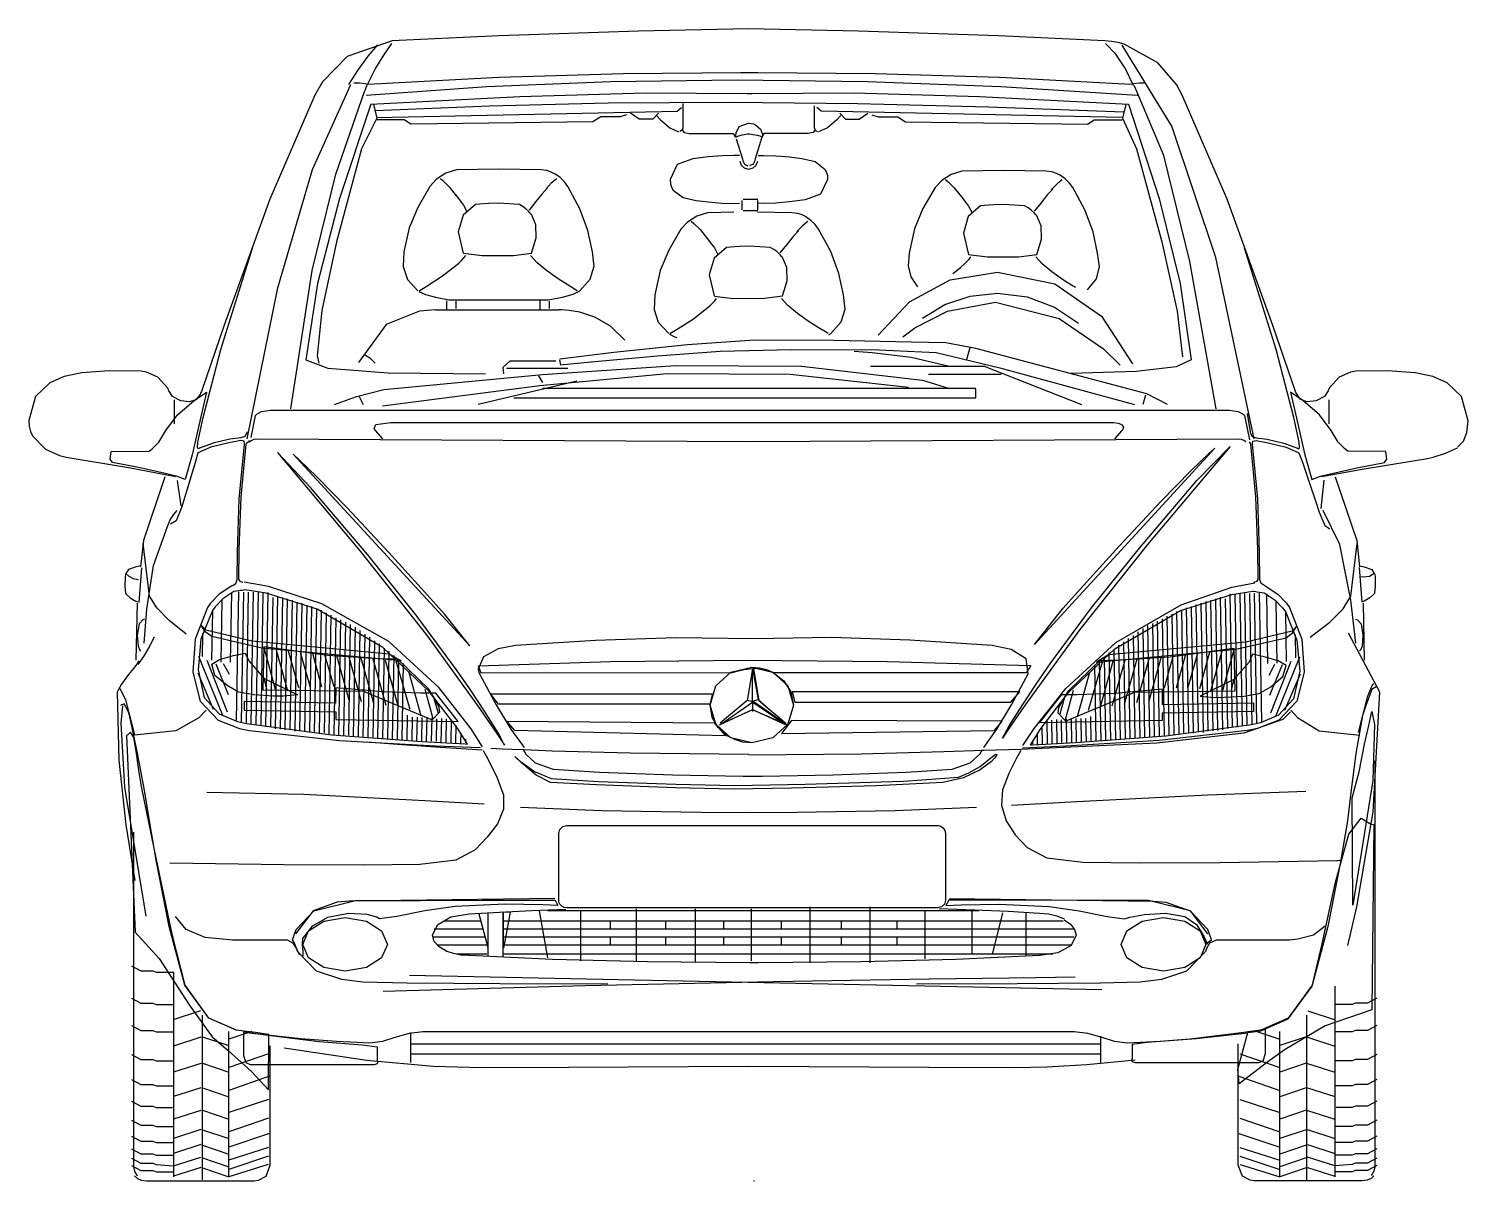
# Model space of a CAD drawing. Extents: x -3992 to -2024, y 2000 to 3575.
import ezdxf

# ---------------------------------------------------------------- set-up
doc = ezdxf.new("R2010")
doc.units = 0
doc.header["$LTSCALE"] = 5
doc.header["$MEASUREMENT"] = 0
doc.header["$PDMODE"] = 2
doc.header["$PDSIZE"] = 0.5
doc.layers.add('000_FREI-LASSEN', color=7, linetype='CONTINUOUS')
doc.layers.add('001_HILFSLINIEN', color=7, linetype='CONTINUOUS')

# ---------------------------------------------------------------- blocks, each defined once
blk = doc.blocks.new('MB_A-KLASSE_V_4')
at = {"layer": '001_HILFSLINIEN', "color": 7, "linetype": 'Continuous'}
for p, q in [((-7.8, 1574.9), (-158.3, 1571.9)), ((142.8, 1571.9), (-7.8, 1574.9)), ((-495.1, 1558.4), (-556.5, 1537.1)), ((-349.1, 1565.2), (-495.1, 1558.4)), ((-158.3, 1571.9), (-349.1, 1565.2)), ((333.5, 1565.2), (142.8, 1571.9)), ((479.5, 1558.4), (333.5, 1565.2)), ((488.7, 1557.5), (479.5, 1558.4)), ((494.4, 1540.3), (480.5, 1554.9)), ((497.5, 1556), (488.7, 1557.5)), ((505.7, 1553.9), (497.5, 1556)), ((-556.5, 1537.1), (-590.4, 1502.3)), ((-541.2, 1519.5), (-527.9, 1537.6)), ((-527.9, 1537.6), (-514.4, 1553.2)), ((-518.3, 1519.7), (-506.3, 1538.9)), ((-506.3, 1538.9), (-495.3, 1554.6)), ((507, 1521.2), (494.4, 1540.3)), ((571.2, 1441.9), (502.9, 1552.7)), ((551.7, 1528.6), (505.7, 1553.9)), ((-554.1, 1498.9), (-541.2, 1519.5)), ((-529.6, 1497), (-518.3, 1519.7)), ((518.4, 1497.6), (507, 1521.2)), ((577.3, 1498.6), (551.7, 1528.6)), ((-604, 1382.4), (-551.4, 1498.9)), ((-590.4, 1502.3), (-600.8, 1484.1)), ((-539.7, 1500.8), (-547.4, 1500.5)), ((-532, 1499.7), (-539.7, 1500.8)), ((-528.5, 1499), (-532, 1499.7)), ((-530.7, 1494.5), (-529.6, 1497)), ((-530.6, 1484.3), (-365.8, 1495.9)), ((-348.7, 1508.3), (-528.5, 1499)), ((-365.8, 1495.9), (-196.7, 1502.9)), ((-178.7, 1513.5), (-348.7, 1508.3)), ((-196.7, 1502.9), (-23.1, 1505.2)), ((-18.5, 1514.7), (-178.7, 1513.5)), ((-23.1, 1505.2), (154.8, 1502.9)), ((5.1, 1514.7), (-18.5, 1514.7)), ((165.4, 1513.5), (5.1, 1514.7)), ((154.8, 1502.9), (337.2, 1495.9)), ((335.4, 1508.3), (165.4, 1513.5)), ((515.1, 1499), (335.4, 1508.3)), ((337.2, 1495.9), (524, 1484.3)), ((518.6, 1499.7), (515.1, 1499)), ((526.3, 1500.8), (518.6, 1499.7)), ((523, 1489.4), (519.7, 1497.6)), ((534, 1500.5), (526.3, 1500.8)), ((585.2, 1484.1), (577.3, 1498.6)), ((-600.8, 1484.1), (-662.4, 1342.1)), ((-572.1, 1376.3), (-532.7, 1489.4)), ((-532.7, 1489.4), (-531.7, 1492)), ((-531.7, 1492), (-530.7, 1494.5)), ((-524.3, 1471.7), (-320.5, 1482.3)), ((-320.5, 1482.3), (-149, 1487.2)), ((-149, 1487.2), (-9.6, 1486.4)), ((-9.6, 1486.4), (-3.1, 1486.4)), ((-3.1, 1486.4), (136.3, 1487.2)), ((136.3, 1487.2), (307.9, 1482.3)), ((307.9, 1482.3), (511.6, 1471.7)), ((560.1, 1401.9), (523, 1489.4)), ((646.8, 1342.1), (585.2, 1484.1)), ((-524.3, 1471.7), (-567.2, 1343.1)), ((-520.6, 1471.3), (-516, 1452.9)), ((-518.2, 1463.3), (-361.8, 1469.8)), ((-516.6, 1453.6), (-105.2, 1462.4)), ((-361.8, 1469.8), (-199.7, 1473.6)), ((-199.7, 1473.6), (-32, 1474.6)), ((-174.5, 1457.5), (-183.3, 1454.5)), ((-157.3, 1451.6), (-169.1, 1459.5)), ((-130.8, 1459.5), (-138.6, 1451.6)), ((-133.8, 1456.5), (-128, 1450.5)), ((-105.2, 1462.4), (-99.4, 1467.3)), ((-97.4, 1472.6), (-97.4, 1439.9)), ((-32, 1474.6), (141.4, 1472.9)), ((82, 1469.7), (82.2, 1439.9)), ((91.6, 1462.4), (85.7, 1467.3)), ((503, 1453.6), (91.6, 1462.4)), ((118.6, 1456.5), (112.9, 1450.5)), ((117.2, 1459.5), (125, 1451.6)), ((141.4, 1472.9), (320.4, 1468.4)), ((143.7, 1451.6), (155.5, 1459.5)), ((160.9, 1457.5), (169.7, 1454.5)), ((320.4, 1468.4), (505.1, 1461.2)), ((508, 1471.3), (503.4, 1452.9)), ((511.6, 1471.7), (553.8, 1343.1)), ((-516, 1452.9), (-537.1, 1410.7)), ((-478.4, 1450.6), (-516.6, 1450.6)), ((-469.5, 1444.7), (-478.4, 1450.6)), ((-220.6, 1447.7), (-469.5, 1444.7)), ((-209.8, 1454.5), (-220.6, 1447.7)), ((-183.3, 1454.5), (-209.8, 1454.5)), ((-138.6, 1451.6), (-157.3, 1451.6)), ((-128, 1450.5), (-115.5, 1439.5)), ((-115.5, 1439.5), (-103.3, 1433.9)), ((-97.8, 1438.5), (-99.2, 1435.9)), ((-97.4, 1439.9), (-97.8, 1438.5)), ((-24.7, 1432.6), (-20.5, 1441.2)), ((-20.5, 1441.2), (-7.9, 1445.8)), ((-7.9, 1445.8), (-4.1, 1445.6)), ((-4.1, 1445.6), (-0.8, 1444.8)), ((-0.8, 1444.8), (2, 1443.7)), ((2, 1443.7), (8.4, 1437.9)), ((8.4, 1437.9), (11, 1431.9)), ((82.2, 1439.9), (82.6, 1438.5)), ((82.6, 1438.5), (84, 1435.9)), ((100.3, 1439.5), (88.1, 1433.9)), ((112.9, 1450.5), (100.3, 1439.5)), ((125, 1451.6), (143.7, 1451.6)), ((169.7, 1454.5), (196.2, 1454.5)), ((196.2, 1454.5), (207, 1447.7)), ((207, 1447.7), (455.9, 1444.7)), ((455.9, 1444.7), (464.8, 1450.6)), ((464.8, 1450.6), (503, 1450.6)), ((503.4, 1452.9), (522.5, 1411)), ((631.3, 1262.3), (571.2, 1441.9)), ((-99.2, 1435.9), (-101.7, 1434.5)), ((-98, 1436.7), (-97.8, 1435.4)), ((-97.8, 1435.4), (-95.6, 1433.1)), ((-95.6, 1433.1), (-88.9, 1431.8)), ((-88.9, 1431.8), (-28.3, 1431.8)), ((-28.3, 1431.8), (-26.1, 1427)), ((-25.1, 1428), (-24.7, 1432.6)), ((-25.1, 1427), (-22.5, 1428.1)), ((-24.5, 1424.3), (-16, 1397)), ((-22.5, 1428.1), (-16.3, 1430.1)), ((-16.3, 1430.1), (-8.5, 1431.2)), ((-8.5, 1431.2), (-6.3, 1431.2)), ((-6.3, 1431.2), (-4, 1430.9)), ((-4, 1430.9), (-1.7, 1430.6)), ((-1.7, 1430.6), (4.4, 1429.3)), ((10.4, 1427), (1.3, 1397)), ((4.4, 1429.3), (9.1, 1428.1)), ((9.1, 1428.1), (10.9, 1427.5)), ((13.1, 1431.8), (10.9, 1427)), ((11, 1431.9), (11.5, 1429.1)), ((73.7, 1431.8), (13.1, 1431.8)), ((80.4, 1433.1), (73.7, 1431.8)), ((82.6, 1435.4), (80.4, 1433.1)), ((82.8, 1436.7), (82.6, 1435.4)), ((84, 1435.9), (86.5, 1434.5)), ((-537.1, 1410.7), (-571.1, 1283.8)), ((-62.8, 1399.7), (-84.1, 1397)), ((-43.9, 1401.3), (-62.8, 1399.7)), ((-27.3, 1401.7), (-43.9, 1401.3)), ((-20.1, 1401.6), (-27.3, 1401.7)), ((5.6, 1401.6), (12.8, 1401.7)), ((12.8, 1401.7), (29.5, 1401.3)), ((29.5, 1401.3), (48.3, 1399.7)), ((48.3, 1399.7), (65.2, 1397.7)), ((65.2, 1397.7), (83.4, 1393.3)), ((522.5, 1411), (557.2, 1283.7)), ((595.8, 1257), (560.1, 1401.9)), ((-651.3, 1220.8), (-604, 1382.4)), ((-406.9, 1381.9), (-421.5, 1377.4)), ((-350.1, 1383.1), (-406.9, 1381.9)), ((-291.5, 1381.9), (-350.1, 1383.1)), ((-283.7, 1381), (-291.5, 1381.9)), ((-277.5, 1378.9), (-283.7, 1381)), ((-272.1, 1376.2), (-277.5, 1378.9)), ((-105.3, 1389.2), (-114.9, 1369)), ((-84.1, 1397), (-105.3, 1389.2)), ((-17.4, 1388), (-19.4, 1393.5)), ((-13.2, 1384.2), (-17.4, 1388)), ((-16, 1397), (-15.4, 1394.5)), ((-15.4, 1394.5), (-13.3, 1389.9)), ((-13.3, 1389.9), (-8.5, 1387.4)), ((-7.6, 1382.8), (-13.2, 1384.2)), ((-1.9, 1384.2), (-7.6, 1382.8)), ((-1.4, 1389.9), (-6.2, 1387.4)), ((2.3, 1388), (-1.9, 1384.2)), ((0.8, 1394.5), (-1.4, 1389.9)), ((1.3, 1397), (0.8, 1394.5)), ((4.3, 1393.5), (2.3, 1388)), ((83.4, 1393.3), (96.9, 1382.6)), ((96.9, 1382.6), (98.8, 1378.7)), ((98.8, 1378.7), (100, 1374.2)), ((283.8, 1380.3), (269.3, 1375.8)), ((340.7, 1381.4), (283.8, 1380.3)), ((399.2, 1380.3), (340.7, 1381.4)), ((407.1, 1379.4), (399.2, 1380.3)), ((413.3, 1377.3), (407.1, 1379.4)), ((-604.5, 1244.6), (-572.1, 1376.3)), ((-443.5, 1359.5), (-460.1, 1330.8)), ((-434.4, 1369.3), (-443.5, 1359.5)), ((-421.5, 1377.4), (-434.4, 1369.3)), ((-429.1, 1370.5), (-425.6, 1367.4)), ((-425.6, 1367.4), (-417.3, 1359.1)), ((-417.3, 1359.1), (-407.5, 1346.6)), ((-277.4, 1363.8), (-284.6, 1356.2)), ((-271.9, 1368.6), (-277.4, 1363.8)), ((-265.5, 1371.6), (-272.5, 1376.5)), ((-269.7, 1370.2), (-271.9, 1368.6)), ((-259.6, 1365.7), (-265.5, 1371.6)), ((-255, 1359.5), (-259.6, 1365.7)), ((-238.5, 1329), (-255, 1359.5)), ((-114.9, 1369), (-114.4, 1363.2)), ((-114.4, 1363.2), (-112.9, 1358.3)), ((-112.9, 1358.3), (-110.6, 1354.1)), ((100.4, 1369), (90.8, 1348.7)), ((100, 1374.2), (100.4, 1369)), ((256.4, 1367.7), (247.3, 1357.8)), ((269.3, 1375.8), (256.4, 1367.7)), ((261.7, 1368.9), (265.2, 1365.8)), ((265.2, 1365.8), (273.5, 1357.5)), ((413.4, 1362.2), (406.2, 1354.6)), ((418.7, 1374.6), (413.3, 1377.3)), ((418.9, 1367), (413.4, 1362.2)), ((425.3, 1369.9), (418.3, 1374.8)), ((421.1, 1368.6), (418.9, 1367)), ((431.2, 1364), (425.3, 1369.9)), ((435.8, 1357.8), (431.2, 1364)), ((-662.4, 1342.1), (-724.8, 1169.8)), ((-567.2, 1343.1), (-597.1, 1226.6)), ((-408.3, 1348.3), (-403.2, 1341.5)), ((-403.2, 1341.5), (-397.7, 1333.9)), ((-298.5, 1338.7), (-307.9, 1327.1)), ((-290, 1349.4), (-298.5, 1338.7)), ((-282.6, 1357.4), (-290, 1349.4)), ((-110.6, 1354.1), (-96.9, 1344.3)), ((-96.9, 1344.3), (-79.2, 1340.2)), ((-79.2, 1340.2), (-62.8, 1338.3)), ((-17, 1340.1), (-17, 1327.5)), ((-15.1, 1342), (5, 1342)), ((4.4, 1340.1), (4.4, 1327.5)), ((69.7, 1340.9), (48.3, 1338.3)), ((90.8, 1348.7), (69.7, 1340.9)), ((247.3, 1357.8), (230.7, 1329.2)), ((273.5, 1357.5), (283.3, 1345)), ((282.5, 1346.7), (287.6, 1339.9)), ((287.6, 1339.9), (293.1, 1332.3)), ((400.7, 1347.8), (392.3, 1337.1)), ((408.2, 1355.8), (400.7, 1347.8)), ((452.3, 1327.3), (435.8, 1357.8)), ((553.8, 1343.1), (582.4, 1226.6)), ((709.3, 1169.4), (646.8, 1342.1)), ((-460.1, 1330.8), (-471.6, 1302.9)), ((-398.1, 1320), (-404.8, 1297.3)), ((-381.2, 1334.6), (-398.1, 1320)), ((-397.7, 1333.9), (-392.8, 1325.1)), ((-375.8, 1335.1), (-381.2, 1334.6)), ((-363.2, 1336), (-375.8, 1335.1)), ((-349.5, 1336.4), (-363.2, 1336)), ((-321.1, 1334.6), (-349.5, 1336.4)), ((-316.4, 1331.9), (-321.1, 1334.6)), ((-312.1, 1328.8), (-316.4, 1331.9)), ((-308.2, 1325.1), (-312.1, 1328.8)), ((-307.2, 1324), (-308.2, 1325.1)), ((-306.3, 1322.9), (-307.2, 1324)), ((-305.4, 1321.7), (-306.3, 1322.9)), ((-298.6, 1307.1), (-304.7, 1321.7)), ((-227.5, 1299.1), (-238.5, 1329)), ((-78.3, 1318.9), (-91.3, 1310.8)), ((-63.8, 1323.4), (-78.3, 1318.9)), ((-28, 1324.1), (-63.8, 1323.4)), ((-62.8, 1338.3), (-43.9, 1336.6)), ((-43.9, 1336.6), (-27.3, 1336.3)), ((-27.3, 1336.3), (-20.1, 1336.4)), ((-15.1, 1326.3), (5, 1326.3)), ((51.6, 1323.4), (4.6, 1324.3)), ((12.8, 1336.3), (5.6, 1336.4)), ((29.5, 1336.6), (12.8, 1336.3)), ((48.3, 1338.3), (29.5, 1336.6)), ((59.5, 1322.5), (51.6, 1323.4)), ((65.7, 1320.4), (59.5, 1322.5)), ((71, 1317.7), (65.7, 1320.4)), ((230.7, 1329.2), (219.2, 1301.3)), ((309.6, 1332.9), (292.7, 1318.4)), ((293.1, 1332.3), (297.9, 1323.5)), ((315, 1333.4), (309.6, 1332.9)), ((327.6, 1334.3), (315, 1333.4)), ((341.3, 1334.8), (327.6, 1334.3)), ((369.7, 1332.9), (341.3, 1334.8)), ((374.4, 1330.3), (369.7, 1332.9)), ((378.7, 1327.2), (374.4, 1330.3)), ((382.6, 1323.5), (378.7, 1327.2)), ((383.5, 1322.4), (382.6, 1323.5)), ((392.3, 1337.1), (382.9, 1325.5)), ((384.5, 1321.2), (383.5, 1322.4)), ((385.4, 1320.1), (384.5, 1321.2)), ((392.2, 1305.5), (386, 1320.1)), ((463.3, 1297.5), (452.3, 1327.3)), ((-471.6, 1302.9), (-479.1, 1269.9)), ((-298.1, 1289.1), (-298.6, 1307.1)), ((-221.2, 1269.9), (-227.5, 1299.1)), ((-100.3, 1301), (-116.9, 1272.3)), ((-91.3, 1310.8), (-100.3, 1301)), ((-86, 1312), (-82.5, 1308.9)), ((-82.5, 1308.9), (-74.1, 1300.5)), ((-74.1, 1300.5), (-64.3, 1288.1)), ((65.8, 1305.3), (58.5, 1297.7)), ((71.3, 1310.1), (65.8, 1305.3)), ((77.6, 1313), (70.6, 1317.9)), ((73.4, 1311.7), (71.3, 1310.1)), ((83.5, 1307.2), (77.6, 1313)), ((88.1, 1301), (83.5, 1307.2)), ((104.6, 1270.4), (88.1, 1301)), ((219.2, 1301.3), (211.7, 1268.3)), ((292.7, 1318.4), (286, 1295.7)), ((392.7, 1287.4), (392.2, 1305.5)), ((-571.1, 1283.8), (-591, 1189.7)), ((-404.8, 1297.3), (-397.8, 1268.3)), ((-304.5, 1268.3), (-298.1, 1289.1)), ((-65.2, 1289.8), (-60.1, 1283)), ((-60.1, 1283), (-54.5, 1275.4)), ((44.6, 1280.2), (35.2, 1268.6)), ((53.1, 1290.9), (44.6, 1280.2)), ((60.6, 1298.9), (53.1, 1290.9)), ((286, 1295.7), (293, 1266.6)), ((386.3, 1266.6), (392.7, 1287.4)), ((469.6, 1268.3), (463.3, 1297.5)), ((557.2, 1283.7), (578.3, 1188.8)), ((-729.4, 1136.6), (-686, 1275.1)), ((-479.1, 1269.9), (-479.9, 1249.8)), ((-400, 1258.2), (-396.9, 1261.7)), ((-397.7, 1268.1), (-372, 1264.9)), ((-396.9, 1261.7), (-394.5, 1264.9)), ((-372, 1264.9), (-329, 1265)), ((-329, 1265), (-304.5, 1268.3)), ((-296.9, 1255), (-305.7, 1264.9)), ((-218.6, 1250.2), (-221.2, 1269.9)), ((-116.9, 1272.3), (-128.5, 1244.4)), ((-54.9, 1261.5), (-61.6, 1238.8)), ((-38.1, 1276.1), (-54.9, 1261.5)), ((-54.5, 1275.4), (-49.7, 1266.6)), ((-32.6, 1276.5), (-38.1, 1276.1)), ((-20.1, 1277.5), (-32.6, 1276.5)), ((-6.3, 1277.9), (-20.1, 1277.5)), ((22, 1276.1), (-6.3, 1277.9)), ((26.8, 1273.4), (22, 1276.1)), ((31.1, 1270.3), (26.8, 1273.4)), ((34.9, 1266.6), (31.1, 1270.3)), ((35.9, 1265.5), (34.9, 1266.6)), ((36.8, 1264.3), (35.9, 1265.5)), ((37.7, 1263.2), (36.8, 1264.3)), ((44.6, 1248.6), (38.4, 1263.2)), ((115.6, 1240.6), (104.6, 1270.4)), ((211.7, 1268.3), (210.7, 1251)), ((290.8, 1256.6), (293.9, 1260.1)), ((293.1, 1266.5), (318.8, 1263.3)), ((293.9, 1260.1), (296.3, 1263.3)), ((318.8, 1263.3), (361.8, 1263.3)), ((361.8, 1263.3), (386.3, 1266.6)), ((393.9, 1253.4), (385.1, 1263.3)), ((472.3, 1249.8), (469.6, 1268.3)), ((683.6, 1014.5), (631.3, 1262.3)), ((713.8, 1136.6), (670.4, 1275.1)), ((-633.6, 1055.6), (-604.5, 1244.6)), ((-479.9, 1249.8), (-474.2, 1232.3)), ((-426.3, 1237.1), (-403.7, 1254.6)), ((-403.7, 1254.6), (-400, 1258.2)), ((-283.9, 1244.3), (-296.9, 1255)), ((-269.2, 1233.9), (-283.9, 1244.3)), ((-224.1, 1232.6), (-218.6, 1250.2)), ((-128.5, 1244.4), (-135.9, 1211.4)), ((45.1, 1230.6), (44.6, 1248.6)), ((121.9, 1211.4), (115.6, 1240.6)), ((210.7, 1251), (214.1, 1235.8)), ((267.9, 1231.6), (332.5, 1242.4)), ((271.4, 1240.4), (277, 1244.6)), ((277, 1244.6), (282.3, 1248.8)), ((282.3, 1248.8), (287.1, 1253)), ((287.1, 1253), (290.8, 1256.6)), ((332.5, 1242.4), (411, 1226.2)), ((406.9, 1242.6), (393.9, 1253.4)), ((421.6, 1232.3), (406.9, 1242.6)), ((467.9, 1233.1), (472.3, 1249.8)), ((631.7, 1055.2), (595.8, 1257)), ((-693.3, 1014.5), (-651.3, 1220.8)), ((-597.1, 1226.6), (-612.9, 1122.3)), ((-474.2, 1232.3), (-460, 1216.9)), ((-458.3, 1216.9), (-448.3, 1222.8)), ((-448.3, 1222.8), (-426.3, 1237.1)), ((-255.7, 1225.2), (-269.2, 1233.9)), ((-245.8, 1219.2), (-255.7, 1225.2)), ((-238.5, 1216.9), (-224.1, 1232.6)), ((-61.6, 1238.8), (-54.7, 1209.8)), ((38.6, 1209.8), (45.1, 1230.6)), ((212.4, 1201.7), (267.9, 1231.6)), ((214.1, 1235.8), (223.2, 1222.1)), ((411, 1226.2), (474.8, 1182.1)), ((427.9, 1228.1), (421.6, 1232.3)), ((433.9, 1224.3), (427.9, 1228.1)), ((439.1, 1221.1), (433.9, 1224.3)), ((455.7, 1218.1), (467.9, 1233.1)), ((582.4, 1226.6), (597.4, 1122.3)), ((-458.7, 1216), (-449.5, 1211.8)), ((-449.5, 1211.8), (-435.6, 1207.9)), ((-435.6, 1207.9), (-416.9, 1204.4)), ((-420.7, 1203.1), (-420.7, 1191.3)), ((-416.9, 1204.4), (-281.6, 1204.4)), ((-408.1, 1202.5), (-408.1, 1192.6)), ((-293.1, 1203.1), (-293.1, 1191.3)), ((-281.6, 1204.4), (-261.9, 1208.2)), ((-280.5, 1202.5), (-280.5, 1192.6)), ((-261.9, 1208.2), (-247.5, 1212.3)), ((-247.5, 1212.3), (-238.5, 1216.9)), ((-241.9, 1216.9), (-245.8, 1219.2)), ((-135.9, 1211.4), (-136.7, 1191.3)), ((-56.9, 1199.7), (-53.8, 1203.2)), ((-54.5, 1209.6), (-28.8, 1206.4)), ((-53.8, 1203.2), (-51.4, 1206.4)), ((-28.8, 1206.4), (14.2, 1206.5)), ((14.2, 1206.5), (38.6, 1209.8)), ((46.2, 1196.5), (37.4, 1206.4)), ((124.5, 1191.7), (121.9, 1211.4)), ((169.3, 1156.3), (212.4, 1201.7)), ((260.8, 1197.8), (295.2, 1209.6)), ((264.3, 1189), (329.9, 1201.4)), ((295.2, 1209.6), (332.5, 1213.7)), ((329.9, 1201.4), (417.1, 1179.1)), ((332.5, 1213.7), (373.4, 1208.7)), ((373.4, 1208.7), (410.8, 1194.5)), ((-591, 1189.7), (-597.4, 1127.7)), ((-457.8, 1188.8), (-503.3, 1170.7)), ((-435.7, 1190.9), (-457.8, 1188.8)), ((-435.7, 1190.9), (-267.1, 1190.9)), ((-263.3, 1190.8), (-267.1, 1190.9)), ((-253.2, 1190), (-263.3, 1190.8)), ((-238.5, 1187.4), (-253.2, 1190)), ((-218, 1180.7), (-238.5, 1187.4)), ((-136.7, 1191.3), (-131.1, 1173.8)), ((-83.1, 1178.6), (-60.5, 1196.1)), ((-60.5, 1196.1), (-56.9, 1199.7)), ((59.3, 1185.7), (46.2, 1196.5)), ((73.9, 1175.4), (59.3, 1185.7)), ((119.1, 1174.1), (124.5, 1191.7)), ((219.7, 1166), (264.3, 1189)), ((230.3, 1179.3), (260.8, 1197.8)), ((410.8, 1194.5), (443.3, 1172.3)), ((474.8, 1182.1), (517.2, 1116.9)), ((578.3, 1188.8), (585.4, 1126.5)), ((-724.8, 1169.8), (-755.8, 1078.9)), ((-503.3, 1170.7), (-541.2, 1118.6)), ((-196.6, 1168.5), (-218, 1180.7)), ((-177.1, 1149.2), (-196.6, 1168.5)), ((-131.1, 1173.8), (-116.8, 1158.4)), ((-115.2, 1158.4), (-105.2, 1164.3)), ((-105.2, 1164.3), (-83.1, 1178.6)), ((87.4, 1166.7), (73.9, 1175.4)), ((97.4, 1160.7), (87.4, 1166.7)), ((104.6, 1158.4), (119.1, 1174.1)), ((203.3, 1153.6), (219.7, 1166)), ((417.1, 1179.1), (477.8, 1137.6)), ((740.7, 1077.8), (709.3, 1169.4)), ((-91.4, 1143.1), (-191.9, 1132.4)), ((-115.6, 1157.5), (-112.9, 1156)), ((-112.9, 1156), (-109.7, 1154.5)), ((-109.7, 1154.5), (-105.8, 1153)), ((0.2, 1149.1), (-91.4, 1143.1)), ((108.8, 1148.9), (0.2, 1149.1)), ((101.2, 1158.4), (97.4, 1160.7)), ((101.9, 1156.6), (102.9, 1157.2)), ((102.9, 1157.2), (103.8, 1157.8)), ((103.8, 1157.8), (104.6, 1158.4)), ((214.5, 1146.7), (108.8, 1148.9)), ((262, 1145.4), (214.5, 1146.7)), ((303.2, 1137.9), (262, 1145.4)), ((-753.4, 1043.6), (-729.4, 1136.6)), ((-612.9, 1122.3), (-582.8, 1111)), ((-597.4, 1127.7), (-595.5, 1117.8)), ((-533.6, 1130), (-531.3, 1128.8)), ((-531.3, 1128.8), (-525.6, 1124.9)), ((-525.6, 1124.9), (-518.2, 1117.9)), ((-266, 1122.3), (-265, 1115.1)), ((-191.9, 1132.4), (-265.6, 1123.3)), ((-223.1, 1119.5), (-132.3, 1127.7)), ((-132.3, 1127.7), (-46.4, 1134.2)), ((-46.4, 1134.2), (50.9, 1136.6)), ((50.9, 1136.6), (170.3, 1136.1)), ((136.8, 1134.2), (161.2, 1132.4)), ((161.2, 1132.4), (214.6, 1126.1)), ((170.3, 1136.1), (249, 1132.3)), ((214.6, 1126.1), (267, 1113.7)), ((249, 1132.3), (335.9, 1111.4)), ((294.7, 1138.7), (290.2, 1122.9)), ((537, 1076.1), (303.2, 1137.9)), ((477.8, 1137.6), (500.6, 1115.3)), ((597.4, 1122.3), (577.1, 1112.7)), ((737.8, 1043.6), (713.8, 1136.6)), ((-919.2, 1104.7), (-943.7, 1099.8)), ((-881.3, 1107.3), (-919.2, 1104.7)), ((-838, 1106.7), (-881.3, 1107.3)), ((-830.7, 1105.4), (-838, 1106.7)), ((-815.2, 1098.8), (-830.7, 1105.4)), ((-582.8, 1111), (-500.5, 1104.8)), ((-506.4, 1081.7), (-289.5, 1102.4)), ((-500.5, 1104.8), (-367.4, 1103.4)), ((-333.9, 1120.7), (-343.7, 1111.9)), ((-343.7, 1111.9), (-342.8, 1103.1)), ((-338.8, 1110.9), (-254.9, 1110.9)), ((-271.3, 1120.7), (-333.9, 1120.7)), ((-293.3, 1087.5), (-118.8, 1103.7)), ((-289.5, 1102.4), (-107.2, 1114.5)), ((-265.3, 1115.5), (-223.1, 1119.5)), ((-118.8, 1103.7), (49.3, 1102.8)), ((-107.2, 1114.5), (64.8, 1113.6)), ((49.3, 1102.8), (210.9, 1084.8)), ((64.8, 1113.6), (230.3, 1094.8)), ((158.8, 1113.7), (315.4, 1113.7)), ((337.6, 1102.4), (238.1, 1102.4)), ((314.4, 1113.6), (447.3, 1061.2)), ((335.9, 1111.4), (458.1, 1078.4)), ((522.3, 1106.5), (432.8, 1103.5)), ((577.1, 1112.7), (522.3, 1106.5)), ((815.1, 1105.4), (799.7, 1098.8)), ((822.4, 1106.7), (815.1, 1105.4)), ((865.8, 1107.3), (822.4, 1106.7)), ((903.6, 1104.7), (865.8, 1107.3)), ((928.1, 1099.8), (903.6, 1104.7)), ((-963, 1090.8), (-982.8, 1072.4)), ((-943.7, 1099.8), (-963, 1090.8)), ((-801.6, 1083.5), (-815.2, 1098.8)), ((-800.5, 1079.8), (-801.6, 1083.5)), ((-508.2, 1059.3), (-293.3, 1087.5)), ((-242.7, 1093.1), (-377.4, 1061.2)), ((-295.1, 1100.6), (-289.5, 1091.2)), ((-289.5, 1083.6), (302.9, 1083.6)), ((230.3, 1094.8), (265.7, 1083.6)), ((303.2, 1070.5), (303.2, 1082.7)), ((786, 1083.5), (784.9, 1079.8)), ((799.7, 1098.8), (786, 1083.5)), ((947.4, 1090.8), (928.1, 1099.8)), ((967.2, 1072.3), (947.4, 1090.8)), ((-982.8, 1072.4), (-991.9, 1039.4)), ((-795.4, 1072.2), (-800.5, 1079.8)), ((-784, 1066.1), (-795.4, 1072.2)), ((-793.2, 1067.7), (-793.2, 1034.9)), ((-788.4, 1047.1), (-765.6, 1067)), ((-772.2, 1064.9), (-784, 1066.1)), ((-763.6, 1067.7), (-772.2, 1064.9)), ((-765.6, 1067), (-748.9, 1078.4)), ((-757.6, 1074.9), (-763.6, 1067.7)), ((-757, 1076.2), (-757.6, 1074.9)), ((-756.4, 1077.5), (-757, 1076.2)), ((-755.8, 1078.9), (-756.4, 1077.5)), ((-748.9, 1078.4), (-755.6, 1048.7)), ((-573.7, 1061.2), (-543.8, 1072.4)), ((-543.8, 1072.4), (-506.4, 1081.7)), ((-540.1, 1072.4), (-534.5, 1061.2)), ((-328.7, 1070.5), (303.2, 1070.5)), ((458.1, 1078.4), (520.1, 1061.2)), ((535.1, 1074.3), (531.3, 1061.2)), ((565, 1061.2), (537, 1076.1)), ((733.3, 1078.4), (740, 1048.7)), ((750, 1067), (733.3, 1078.4)), ((746.7, 1068.7), (740.7, 1077.8)), ((755.7, 1065), (746.7, 1068.7)), ((772.8, 1047.1), (750, 1067)), ((768.4, 1066.1), (755.7, 1065)), ((779.8, 1072.2), (768.4, 1066.1)), ((784.9, 1079.8), (779.8, 1072.2)), ((785.9, 1067.7), (785.9, 1034.9)), ((976.3, 1039.2), (967.2, 1072.3)), ((-804.4, 1025.8), (-788.4, 1047.1)), ((-755.6, 1048.7), (-768.7, 992.3)), ((-760.8, 1009.7), (-753.4, 1043.6)), ((-687.7, 1016.4), (-682.1, 1046.3)), ((-682.1, 1046.3), (-680.1, 1048.2)), ((-680.1, 1048.2), (-673.6, 1051.8)), ((-673.6, 1051.8), (-661.6, 1053.7)), ((-661.6, 1053.7), (650, 1053.7)), ((650, 1053.7), (661.9, 1051.8)), ((661.9, 1051.8), (668.5, 1048.2)), ((668.5, 1048.2), (670.5, 1046.3)), ((670.5, 1046.3), (677.3, 1012.9)), ((674.1, 1048.9), (678.3, 1024)), ((745.2, 1009.7), (737.8, 1043.6)), ((740, 1048.7), (753.1, 992.3)), ((788.8, 1025.8), (772.8, 1047.1)), ((-991.9, 1039.4), (-991.2, 1031.5)), ((-991.2, 1031.5), (-989.4, 1024.5)), ((-989.4, 1024.5), (-986.6, 1018.3)), ((-814.1, 1009.7), (-804.4, 1025.8)), ((-693.9, 1024), (-694.4, 1021.8)), ((-519.7, 1028.6), (-517.3, 1034)), ((-517.6, 1025.7), (-519.7, 1028.6)), ((-507.7, 1014.4), (-517.6, 1025.7)), ((-517.3, 1034), (-497, 1036.9)), ((-497, 1036.9), (482.1, 1036.9)), ((482.1, 1036.9), (491.5, 1036.6)), ((491.5, 1036.6), (498, 1035.6)), ((502.6, 1025.7), (492.7, 1014.4)), ((498, 1035.6), (502.1, 1034.1)), ((502.1, 1034.1), (505.1, 1030.5)), ((503.9, 1027.2), (502.6, 1025.7)), ((505.1, 1030.5), (503.9, 1027.2)), ((678.3, 1024), (678.8, 1021.8)), ((798.5, 1009.7), (788.8, 1025.8)), ((974.6, 1023.2), (976.3, 1039.2)), ((-986.6, 1018.3), (-968.9, 1000.3)), ((-823.2, 1000.5), (-814.1, 1009.7)), ((-761, 1002.1), (-760.8, 1009.7)), ((-739.8, 1008.3), (-758.6, 1001.4)), ((-718.2, 1009.1), (-743, 1003)), ((-716.8, 1013.8), (-739.8, 1008.3)), ((-701.8, 1012.1), (-718.2, 1009.1)), ((-701.8, 1015.8), (-716.8, 1013.8)), ((-704.1, 932.3), (-697.1, 1006.9)), ((-695.1, 1007.1), (-702, 934.9)), ((-696.6, 1017.7), (-701.8, 1015.8)), ((-697.5, 1011.3), (-701.8, 1012.1)), ((-696.8, 1008.5), (-697.5, 1011.3)), ((-697.1, 1006.9), (-696.8, 1008.5)), ((-694.4, 1021.8), (-696.6, 1017.7)), ((-694.1, 1008), (-695.1, 1007.1)), ((-692, 1010), (-694.1, 1008)), ((-689.9, 1011.9), (-692, 1010)), ((-687.6, 1011.8), (-690, 1010)), ((-684, 1013.4), (-687.6, 1011.8)), ((-679.2, 1014), (-684, 1013.4)), ((-7.8, 1010.5), (-679.2, 1014)), ((661.6, 1014), (-7.8, 1010.5)), ((650.8, 1004.1), (537.6, 869.7)), ((605, 957.2), (650.8, 1004.1)), ((666.2, 1013.4), (661.6, 1014)), ((669.6, 1012), (666.2, 1013.4)), ((672.1, 1010.2), (669.6, 1012)), ((678.2, 1008.7), (676.8, 1010.2)), ((679, 1007.6), (678.2, 1008.7)), ((678.8, 1021.8), (681, 1017.7)), ((679.2, 1007.1), (679, 1007.6)), ((686.1, 934.9), (679.2, 1007.1)), ((681, 1017.7), (686.2, 1015.8)), ((681.2, 1008.5), (681.9, 1011.3)), ((681.5, 1006.9), (681.2, 1008.5)), ((688.5, 932.3), (681.5, 1006.9)), ((681.9, 1011.3), (686.2, 1012.1)), ((686.2, 1015.8), (701.2, 1013.8)), ((686.2, 1012.1), (702.6, 1009.1)), ((701.2, 1013.8), (724.2, 1008.3)), ((702.6, 1009.1), (727.4, 1003)), ((724.2, 1008.3), (743, 1001.4)), ((745.4, 1002.1), (745.2, 1009.7)), ((807.7, 1000.5), (798.5, 1009.7)), ((961.5, 1002.9), (969.7, 1011.1)), ((969.7, 1011.1), (974.6, 1023.2)), ((-968.9, 1000.3), (-949.7, 991.6)), ((-949.7, 991.6), (-940.6, 989.4)), ((-940.6, 989.4), (-852.8, 974.7)), ((-880.6, 986.6), (-879.3, 997)), ((-877.5, 982.2), (-880.6, 986.6)), ((-879.3, 997), (-827.3, 997.5)), ((-827.3, 997.5), (-823.2, 1000.5)), ((-768.7, 992.3), (-778, 958.7)), ((-760.5, 995.3), (-764, 983.4)), ((-759.6, 1000.8), (-761, 1002.1)), ((-743, 1003), (-760.5, 995.3)), ((-758.6, 1001.4), (-759.6, 1000.8)), ((-651.6, 995.7), (-538.6, 861)), ((-606.6, 947.8), (-651.6, 995.7)), ((-630.5, 993.3), (-388.8, 731.4)), ((-622.5, 986), (-630.5, 993.3)), ((-598.1, 962.6), (-622.5, 986)), ((629.7, 1001.7), (383.2, 733.4)), ((597.3, 971.1), (621.7, 994.5)), ((621.7, 994.5), (629.7, 1001.7)), ((727.4, 1003), (744.9, 995.3)), ((743, 1001.4), (744, 1000.8)), ((744, 1000.8), (745.4, 1002.1)), ((744.9, 995.3), (750, 981)), ((753.1, 992.3), (762.4, 958.7)), ((811.7, 997.5), (807.7, 1000.5)), ((863.7, 997), (811.7, 997.5)), ((833.8, 973.2), (920.5, 987.3)), ((861.9, 982.2), (865, 986.6)), ((865, 986.6), (863.7, 997)), ((920.5, 987.3), (928.2, 989.3)), ((928.2, 989.3), (945, 994.6)), ((945, 994.6), (961.5, 1002.1)), ((-875.3, 981.4), (-877.5, 982.2)), ((-839.5, 974.6), (-875.3, 981.4)), ((-852.8, 974.7), (-805.3, 965.8)), ((-805.2, 967.1), (-839.5, 974.6)), ((-805.3, 965.8), (-791.1, 962.8)), ((-789.9, 963.5), (-805.2, 967.1)), ((-764, 983.4), (-771.2, 959.2)), ((555.9, 928.7), (597.3, 971.1)), ((750, 981), (759.9, 952.4)), ((774.3, 963.5), (789.6, 967.1)), ((775.5, 962.8), (788.5, 965.3)), ((788.5, 965.3), (833.8, 973.2)), ((789.6, 967.1), (823.9, 974.6)), ((823.9, 974.6), (859.7, 981.4)), ((859.7, 981.4), (861.9, 982.2)), ((-805.8, 962.4), (-835.1, 875.3)), ((-778, 958.7), (-789.9, 963.5)), ((-789.2, 957.2), (-783.9, 923)), ((-771.2, 959.2), (-777.2, 939.6)), ((-528.3, 855.6), (-606.6, 947.8)), ((-556.6, 920.2), (-598.1, 962.6)), ((526.6, 865), (605, 957.2)), ((759.9, 952.4), (766.9, 931)), ((762.4, 958.7), (774.3, 963.5)), ((775.2, 919.3), (779.4, 957.9)), ((794.5, 962.4), (823.8, 875.3)), ((-777.2, 939.6), (-782.8, 921.5)), ((-706.7, 859.3), (-704.1, 932.3)), ((-702, 934.9), (-704.6, 863)), ((499, 867.5), (555.9, 928.7)), ((688.7, 863), (686.1, 934.9)), ((691.1, 859.3), (688.5, 932.3)), ((766.9, 931), (772.4, 913.9)), ((-798.5, 903.5), (-794.2, 910.7)), ((-794.2, 910.7), (-788.8, 916.2)), ((-782.8, 921.5), (-790.4, 902.4)), ((-499.7, 859), (-556.6, 920.2)), ((772.4, 913.9), (780.3, 895.9)), ((800.7, 870.1), (777.9, 916.3)), ((-821.3, 841.3), (-802.4, 894.6)), ((-802.4, 894.6), (-798.5, 903.5)), ((-790.4, 902.4), (-798.3, 897.8)), ((780.3, 895.9), (787.2, 891.4)), ((-835.1, 875.3), (-839.1, 839.2)), ((-827, 799.5), (-835.6, 871.1)), ((537.6, 869.7), (445.3, 753.7)), ((445.8, 809), (499, 867.5)), ((816, 793.7), (800.7, 870.1)), ((815.8, 799.5), (824.4, 871.1)), ((823.8, 875.3), (827.8, 839.2)), ((-707.1, 822.3), (-706.7, 859.3)), ((-704.6, 863), (-705, 823.6)), ((-538.6, 861), (-446.7, 744.5)), ((-462.4, 773.3), (-528.3, 855.6)), ((-446.6, 800.5), (-499.7, 859)), ((460.7, 782.7), (526.6, 865)), ((689.1, 823.6), (688.7, 863)), ((691.5, 822.3), (691.1, 859.3)), ((-859.8, 829.7), (-860.1, 824.2)), ((-855.7, 835.9), (-859.1, 830.4)), ((-859.1, 830.4), (-855.2, 826.7)), ((-845.2, 839.5), (-855.7, 835.9)), ((-855.2, 826.7), (-849.1, 823.6)), ((-839.1, 840.8), (-845.2, 839.5)), ((-837.8, 838), (-841.6, 790.8)), ((-830.5, 781.7), (-821.3, 841.3)), ((827, 838.4), (830.9, 791.2)), ((827.8, 840.8), (833.9, 839.5)), ((833.9, 839.5), (844.5, 835.9)), ((847.9, 830.4), (841.1, 826.3)), ((844.5, 835.9), (847.9, 830.4)), ((848.5, 829.7), (848.9, 824.2)), ((-860.1, 824.2), (-860.4, 812.9)), ((-860.4, 812.9), (-859.5, 803.4)), ((-849.1, 823.6), (-841.8, 821.9)), ((-714.1, 813.6), (-731.7, 801.8)), ((-714.1, 813.6), (-712.3, 814.2)), ((-712.3, 814.2), (-708.9, 816.7)), ((-701.7, 807), (-711.6, 805.6)), ((-708.9, 816.7), (-707.1, 822.3)), ((-705, 823.6), (-704.9, 822.2)), ((-704.9, 822.2), (-703.5, 819.7)), ((-703.5, 819.7), (-699.2, 818.4)), ((-700.5, 807.2), (-702.4, 807)), ((-697.7, 807.6), (-700.5, 807.2)), ((-696.3, 807.8), (-697.7, 807.6)), ((-664, 812.7), (-697.3, 818.5)), ((-667.5, 803.4), (-696.3, 807.8)), ((-591.1, 788.8), (-664, 812.7)), ((422.4, 782.9), (445.8, 809)), ((583.8, 787.6), (653, 811.6)), ((653, 811.6), (684.3, 817.5)), ((683.3, 818.4), (687.7, 819.7)), ((687.7, 819.7), (689, 822.2)), ((689, 822.2), (689.1, 823.6)), ((693.3, 816.7), (691.5, 822.3)), ((696.7, 814.2), (693.3, 816.7)), ((698.6, 813.6), (696.7, 814.2)), ((698.6, 813.6), (716.1, 801.8)), ((832.7, 825.4), (828.6, 825.6)), ((841.1, 826.3), (832.7, 825.4)), ((849.2, 812.9), (848.2, 803.4)), ((848.9, 824.2), (849.2, 812.9)), ((-859.5, 803.4), (-859.4, 803.2)), ((-859.4, 803.2), (-859.3, 803)), ((-859.3, 803), (-859.1, 802.7)), ((-859.1, 802.7), (-853.2, 796.9)), ((-853.2, 796.9), (-846.4, 793)), ((-846.4, 793), (-843.1, 791.5)), ((-843.9, 789.9), (-845.5, 711.6)), ((-816.8, 783.4), (-827, 799.5)), ((-743.4, 789.6), (-747.6, 784)), ((-731.7, 801.8), (-743.4, 789.6)), ((-726.6, 795.5), (-737, 784.9)), ((-727.9, 793.7), (-729.3, 709.2)), ((-711.6, 805.6), (-726.6, 795.5)), ((-714.9, 804), (-716.6, 709)), ((-705, 805), (-708.1, 629.6)), ((-698.4, 804.9), (-701.4, 627.7)), ((-691.7, 804.8), (-694.8, 625.9)), ((-685, 804.7), (-688.2, 624.6)), ((-678.3, 804.6), (-681.5, 623.3)), ((-671.7, 804.5), (-674.8, 622)), ((-665, 804.3), (-668.2, 621.3)), ((-597.4, 781.5), (-667.5, 803.4)), ((-658.4, 797.5), (-661.5, 620)), ((-651.7, 799.4), (-654.9, 618.1)), ((-645.1, 797.5), (-648.2, 617.4)), ((-638.4, 795.7), (-641.6, 616.7)), ((-631.8, 793.8), (-634.9, 616.6)), ((-625.2, 791.3), (-628.2, 614.7)), ((-618.5, 789.5), (-621.6, 615.2)), ((-499.5, 737.1), (-591.1, 788.8)), ((-423.1, 774.4), (-446.6, 800.5)), ((494.3, 735.8), (583.8, 787.6)), ((582.9, 779.8), (653, 801.7)), ((604, 787.7), (607.1, 613.5)), ((610.6, 789.6), (613.7, 613)), ((617.3, 792.1), (620.4, 614.9)), ((623.9, 793.9), (627.1, 615)), ((630.6, 795.8), (633.7, 615.7)), ((637.2, 797.7), (640.4, 616.4)), ((643.9, 795.7), (647, 618.3)), ((650.5, 802.6), (653.7, 619.6)), ((653, 801.7), (681.8, 806.1)), ((657.1, 802.7), (660.3, 620.3)), ((663.8, 802.9), (667, 621.6)), ((670.5, 803), (673.6, 622.9)), ((677.2, 803.1), (680.3, 624.2)), ((681.8, 806.1), (683.2, 805.9)), ((683.2, 805.9), (686, 805.5)), ((683.8, 803.2), (686.9, 626)), ((686, 805.5), (687.9, 805.3)), ((687.2, 805.3), (697.1, 803.8)), ((690.5, 803.3), (693.6, 627.9)), ((697.1, 803.8), (712.1, 793.8)), ((700.4, 802.3), (702, 707.3)), ((712.1, 793.8), (722.4, 783.2)), ((713.3, 792), (714.8, 707.5)), ((716.1, 801.8), (727.8, 789.6)), ((727.8, 789.6), (732, 784)), ((805.1, 782.2), (815.8, 799.5)), ((822.7, 735), (816, 793.7)), ((835.1, 793), (831.8, 791.5)), ((832.6, 789.9), (834.2, 711.6)), ((841.9, 796.9), (835.1, 793)), ((847.9, 802.7), (841.9, 796.9)), ((848, 803), (847.9, 802.7)), ((848.1, 803.2), (848, 803)), ((848.2, 803.4), (848.1, 803.2)), ((-833.5, 767.7), (-836.1, 767)), ((-833.9, 735), (-830.5, 781.7)), ((-800.1, 766.1), (-816.8, 783.4)), ((-747.6, 784), (-764.3, 740.7)), ((-740.9, 779.9), (-756.4, 740.7)), ((-740.9, 779.3), (-742.1, 711.8)), ((-737, 784.9), (-740.9, 779.9)), ((-611.9, 787), (-614.9, 613.9)), ((-605.2, 785.1), (-608.2, 613.8)), ((-598.6, 782.1), (-601.6, 613.1)), ((-507.7, 729.1), (-597.4, 781.5)), ((-592, 780.2), (-594.9, 612.4)), ((-585.4, 776.5), (-588.2, 612.3)), ((-578.8, 773.5), (-581.6, 611)), ((-572.1, 769.9), (-574.9, 609.7)), ((-407.1, 698.7), (-462.4, 773.3)), ((-388.8, 731.4), (-423.1, 774.4)), ((383.2, 733.4), (422.4, 782.9)), ((405.4, 708.1), (460.7, 782.7)), ((493.2, 727.4), (582.9, 779.8)), ((557.6, 768.1), (560.4, 608)), ((564.2, 771.8), (567.1, 609.3)), ((570.9, 774.8), (573.7, 610.6)), ((577.5, 778.5), (580.4, 610.7)), ((584.1, 780.3), (587.1, 611.4)), ((590.7, 783.4), (593.7, 612.1)), ((597.4, 785.3), (600.4, 612.2)), ((722.4, 783.2), (726.3, 778.2)), ((726.3, 778.2), (741.9, 739)), ((726.4, 777.5), (727.5, 710.1)), ((732, 784), (748.7, 740.7)), ((787.2, 763.8), (805.1, 782.2)), ((822.2, 767.7), (824.9, 767)), ((-841, 761.5), (-843.7, 746.2)), ((-836.1, 767), (-841, 761.5)), ((-776.7, 747.5), (-800.1, 766.1)), ((-750.7, 750.7), (-756, 759.7)), ((-756, 759.7), (-750, 753.2)), ((-754.2, 748.4), (-754.7, 716.7)), ((-741.7, 744), (-750.7, 750.7)), ((-750, 753.2), (-686.8, 738.1)), ((-565.5, 766.8), (-568.3, 609)), ((-558.9, 763.8), (-561.6, 609.4)), ((-552.3, 760.7), (-554.9, 609.3)), ((-545.7, 757.1), (-548.3, 608)), ((-539.1, 752.3), (-541.6, 607.9)), ((445.3, 753.7), (373.3, 654.6)), ((524.6, 750.5), (527.1, 606.2)), ((531.2, 755.3), (533.8, 606.3)), ((537.8, 759), (540.4, 607.6)), ((544.4, 762), (547.1, 607.7)), ((551, 765.1), (553.8, 607.3)), ((735.4, 751.5), (672.2, 736.4)), ((727.2, 742.3), (736.1, 749)), ((741.5, 758), (735.4, 751.5)), ((736.1, 749), (741.5, 758)), ((760.2, 743.4), (787.2, 763.8)), ((855.3, 667.9), (812.6, 748.9)), ((824.9, 767), (829.8, 761.5)), ((829.8, 761.5), (832.4, 746.2)), ((-843.7, 746.2), (-842.4, 730.9)), ((-842.4, 730.9), (-840, 725.4)), ((-827.3, 729.8), (-834.9, 716.8)), ((-820.4, 743.3), (-827.3, 729.8)), ((-764.3, 740.7), (-767.5, 695.5)), ((-756.4, 740.7), (-760.4, 698.6)), ((-673.2, 728.4), (-741.7, 744)), ((-686.8, 738.1), (-499, 720.6)), ((-482.6, 710.8), (-673.2, 728.4)), ((-670.4, 729.9), (-672, 671.2)), ((-583, 718.1), (-670.4, 729.9)), ((-532.5, 747.4), (-534.9, 606.6)), ((-525.9, 743.2), (-528.3, 605.9)), ((-519.3, 738.4), (-521.6, 606.4)), ((-512.7, 734.2), (-514.9, 605.1)), ((-444.4, 669.1), (-507.7, 729.1)), ((-430.8, 673.8), (-499.5, 737.1)), ((-446.7, 744.5), (-375, 645.2)), ((-326.3, 731.7), (-350, 727.1)), ((-217.1, 738.9), (-326.3, 731.7)), ((-107, 742.4), (-217.1, 738.9)), ((0.5, 741), (-107, 742.4)), ((105.7, 742.6), (0.5, 741)), ((213, 739.3), (105.7, 742.6)), ((325.4, 731.7), (213, 739.3)), ((351.4, 726.3), (325.4, 731.7)), ((425.9, 673.2), (494.3, 735.8)), ((672.2, 736.4), (484.5, 718.9)), ((498.2, 732.5), (500.4, 603.4)), ((504.8, 736.7), (507.1, 604.7)), ((511.4, 741.5), (513.8, 604.2)), ((518, 745.7), (520.4, 604.9)), ((658.7, 726.7), (727.2, 742.3)), ((739.7, 746.7), (740.2, 715)), ((741.9, 739), (745.9, 696.9)), ((748.7, 740.7), (751.9, 695.5)), ((831.1, 730.9), (828.8, 725.4)), ((832.4, 746.2), (831.1, 730.9)), ((-841.3, 710.8), (-844.1, 706.2)), ((-834.9, 716.8), (-842.7, 705.8)), ((-840, 725.4), (-838.7, 724.6)), ((-760, 717.4), (-727.1, 636.4)), ((-748.4, 711.9), (-720.7, 641)), ((-741.7, 706.2), (-730.9, 712.7)), ((-730.9, 712.7), (-712, 718)), ((-712, 718), (-696, 721.5)), ((-696, 721.5), (-691.2, 710.7)), ((-691.2, 710.7), (-670.5, 687.1)), ((-670.2, 727.6), (-655, 672.1)), ((-653.7, 726), (-638.2, 669.7)), ((-637.2, 724.4), (-623.3, 674.5)), ((-620.6, 722.8), (-607.1, 674.9)), ((-604.1, 721.2), (-591.7, 675.3)), ((-587.5, 719.7), (-574.9, 675.6)), ((-514.8, 713.8), (-583, 718.1)), ((-571, 718.1), (-554.1, 657.6)), ((-554.4, 716.5), (-537.3, 655.2)), ((-537.9, 715), (-520.5, 652.8)), ((-521.4, 713.4), (-503.7, 650.4)), ((-487.2, 713.2), (-514.8, 713.8)), ((-506.1, 728.2), (-508.3, 604.4)), ((-504.8, 711.8), (-486.9, 647.9)), ((-499.5, 724), (-501.6, 603.7)), ((-499, 720.6), (-482.6, 710.8)), ((-492.9, 718), (-494.9, 603.6)), ((-490.2, 710.9), (-471, 644.8)), ((-486.4, 712.6), (-488.3, 602.9)), ((-444.9, 672.1), (-487.2, 713.2)), ((-370.2, 716.5), (-377.3, 699.3)), ((-377, 704.1), (-196.6, 709.9)), ((-350, 727.1), (-370.2, 716.5)), ((-196.6, 709.9), (-9.8, 711.9)), ((-9.8, 711.9), (182.3, 710.1)), ((182.3, 710.1), (378.3, 704.3)), ((372, 713.7), (351.4, 726.3)), ((374.7, 693), (372, 713.7)), ((429.9, 667.4), (493.2, 727.4)), ((430.4, 670.4), (472.7, 711.5)), ((475.7, 709.2), (456.5, 643.1)), ((468.1, 709.1), (658.7, 726.7)), ((484.5, 718.9), (468.1, 709.1)), ((471.9, 710.9), (473.8, 601.2)), ((490.3, 710.1), (472.4, 646.2)), ((472.7, 711.5), (500.3, 712.1)), ((478.4, 716.3), (480.4, 601.9)), ((485, 722.3), (487.1, 602)), ((506.9, 711.7), (489.2, 648.7)), ((491.6, 726.5), (493.8, 602.7)), ((500.3, 712.1), (568.5, 716.4)), ((523.4, 713.3), (506, 651.1)), ((539.9, 714.8), (522.8, 653.5)), ((556.5, 716.4), (539.6, 655.9)), ((573, 718), (560.4, 673.9)), ((568.5, 716.4), (655.8, 728.2)), ((589.6, 719.5), (577.1, 673.6)), ((606.1, 721.1), (592.6, 673.2)), ((622.6, 722.7), (608.8, 672.8)), ((639.2, 724.3), (623.6, 668)), ((655.7, 725.8), (640.4, 670.4)), ((655.8, 728.2), (657.4, 669.5)), ((676.7, 708.9), (656, 685.4)), ((681.5, 719.8), (676.7, 708.9)), ((697.4, 716.3), (681.5, 719.8)), ((716.4, 711), (697.4, 716.3)), ((733.9, 710.2), (706.1, 639.3)), ((745.4, 715.7), (712.6, 634.7)), ((727.2, 704.5), (716.4, 711)), ((828.8, 725.4), (827.5, 724.6)), ((-855.6, 692.3), (-865.3, 679.2)), ((-848.7, 700.4), (-855.6, 692.3)), ((-844.1, 706.2), (-848.7, 700.4)), ((-767.5, 695.5), (-757.6, 655.7)), ((-760.9, 694.5), (-739.7, 644.8)), ((-760.4, 698.6), (-752.1, 660.7)), ((-737.4, 691), (-741.7, 706.2)), ((-720.7, 677.2), (-737.4, 691)), ((-736.3, 707), (-719.1, 665)), ((-725.9, 707.4), (-718, 692.6)), ((-479.8, 707.2), (-481.6, 603.4)), ((-472.9, 696.8), (-455.9, 636.1)), ((-387.1, 669.7), (-407.1, 698.7)), ((-377.3, 699.3), (-376.9, 697.3)), ((-373.3, 693.8), (-377, 704.1)), ((-376.9, 697.3), (-376.3, 695.2)), ((-376.3, 695.2), (-375.5, 693)), ((-375.5, 693), (-352.8, 650.9)), ((-30, 694.3), (-373.3, 693.8)), ((-52.6, 676.6), (-32.1, 695.2)), ((-32.1, 695.2), (-3.4, 702.3)), ((-25.4, 695.9), (-30, 694.3)), ((-13.6, 698.8), (-25.4, 695.9)), ((2.3, 700.4), (-13.6, 698.8)), ((-2.2, 700), (-9.7, 656.8)), ((-3.4, 702.3), (25.4, 695.2)), ((-3.4, 702.3), (7.1, 701.4)), ((-2.5, 654.2), (-2.5, 700.4)), ((-2.5, 700.4), (5.5, 657.9)), ((-1.1, 700), (6.5, 656.8)), ((26.9, 694.3), (2.3, 700.4)), ((7.1, 701.4), (17, 698.9)), ((17, 698.9), (26.5, 695)), ((25.4, 695.2), (45.8, 676.6)), ((25.8, 695), (40.4, 683.6)), ((371.8, 694.3), (26.9, 694.3)), ((352, 650.9), (374.7, 693)), ((378.3, 704.3), (371.8, 694.3)), ((385.4, 679.2), (405.4, 708.1)), ((458.4, 695.1), (441.4, 634.4)), ((465.3, 705.5), (467.1, 601.6)), ((711.4, 705.7), (703.5, 690.9)), ((721.8, 705.3), (704.5, 663.3)), ((706.2, 675.5), (722.9, 689.3)), ((722.9, 689.3), (727.2, 704.5)), ((746.4, 692.8), (725.2, 643.1)), ((745.9, 696.9), (737.5, 659)), ((751.9, 695.5), (742, 655.7)), ((-869.8, 670.8), (-870.9, 667.9)), ((-865.3, 679.2), (-869.8, 670.8)), ((-869.1, 673.6), (-866.9, 672.7)), ((-866.9, 672.7), (-859.8, 657.5)), ((-705, 668.1), (-720.7, 677.2)), ((-672, 671.2), (-534.4, 669.4)), ((-670.5, 687.1), (-666.9, 672.3)), ((-670.5, 687.1), (-624.5, 664.5)), ((-572.1, 674.2), (-572.4, 653.1)), ((-507.8, 668.3), (-572.1, 674.2)), ((-534.4, 669.4), (-440.5, 630.2)), ((-450.5, 672.1), (-439.6, 632)), ((-431, 648.7), (-444.9, 672.1)), ((-387, 617.7), (-430.8, 673.8)), ((-368.8, 641.9), (-387.1, 669.7)), ((-60.3, 650.5), (-52.6, 676.6)), ((40.4, 683.6), (50.1, 668.4)), ((45.8, 676.6), (53.6, 650.5)), ((367.1, 651.3), (385.4, 679.2)), ((382.6, 618.5), (425.9, 673.2)), ((416.5, 647), (430.4, 670.4)), ((436, 670.4), (425.1, 630.3)), ((493.3, 666.6), (557.6, 672.5)), ((657.4, 669.5), (519.9, 667.7)), ((557.6, 672.5), (557.9, 651.4)), ((656, 685.4), (610, 662.8)), ((656, 685.3), (652.3, 670.6)), ((690.4, 666.4), (706.2, 675.5)), ((844.7, 671.8), (836.1, 649.6)), ((845, 677.8), (838.1, 661.2)), ((851.8, 676.4), (844.7, 671.8)), ((847.2, 679.5), (845, 677.8)), ((-870.9, 667.9), (-868.7, 574.9)), ((-861.4, 652), (-866.5, 649.6)), ((-856.4, 642.8), (-861.4, 652)), ((-859.8, 657.5), (-847.4, 609.8)), ((-757.6, 655.7), (-732.8, 629.8)), ((-752.1, 660.7), (-731.4, 638.4)), ((-684.2, 664.2), (-705, 668.1)), ((-697.2, 655.2), (-697.4, 643.4)), ((-572.4, 653.1), (-697.2, 655.2)), ((-657.1, 662.7), (-684.2, 664.2)), ((-643.7, 662.5), (-657.1, 662.7)), ((-624.5, 664.5), (-643.7, 662.5)), ((-456.3, 666.5), (-507.8, 668.3)), ((-435.2, 666.5), (-456.3, 666.5)), ((-405.6, 618.7), (-444.4, 669.1)), ((-438.8, 663), (-432.2, 639.5)), ((-404.6, 627.8), (-435.2, 666.5)), ((-360.4, 665.8), (-57, 665.8)), ((-349.8, 651.7), (-360.4, 665.8)), ((-352.8, 650.9), (-332.6, 617.3)), ((-60.8, 651.7), (-349.8, 651.7)), ((-57, 665.8), (-60.8, 651.7)), ((-52.6, 624.3), (-60.3, 650.5)), ((-57.4, 634), (-60.3, 650.5)), ((-9.7, 656.8), (-46.4, 625.6)), ((-45.8, 624.2), (-2.5, 654.2)), ((-9.8, 657.1), (-3.9, 655.6)), ((6.8, 657.9), (-3.6, 655)), ((-2.2, 653.9), (-2.2, 641.7)), ((-1.3, 655.1), (-1.9, 654.3)), ((-1.9, 654.3), (42.3, 624.5)), ((22.4, 639), (-1.3, 655.1)), ((5.5, 657.9), (44.3, 623.8)), ((6.5, 656.8), (43.2, 625.6)), ((53.6, 650.5), (45.8, 624.3)), ((50.1, 668.4), (53.6, 650.5)), ((363.4, 668.6), (51.9, 668.6)), ((51.9, 668.6), (55.7, 654.5)), ((55.7, 654.5), (350.9, 654.5)), ((331.7, 617.3), (352, 650.9)), ((348.5, 622), (367.1, 651.3)), ((350.9, 654.5), (363.4, 668.6)), ((373.3, 654.6), (361.4, 637.5)), ((390.1, 626.1), (420.7, 664.8)), ((391.1, 617), (429.9, 667.4)), ((424.3, 661.4), (417.7, 637.8)), ((420.7, 664.8), (441.8, 664.9)), ((519.9, 667.7), (426, 628.5)), ((441.8, 664.9), (493.3, 666.6)), ((557.9, 651.4), (682.7, 653.5)), ((610, 662.8), (629.2, 660.8)), ((629.2, 660.8), (642.6, 661)), ((642.6, 661), (669.7, 662.5)), ((669.7, 662.5), (690.4, 666.4)), ((682.7, 653.5), (682.9, 641.7)), ((737.5, 659), (716.9, 636.7)), ((742, 655.7), (717.2, 629.8)), ((838.1, 661.2), (825.8, 612.7)), ((836.1, 649.6), (831.9, 636.2)), ((846.2, 504.4), (855.3, 667.9)), ((-863.8, 649.3), (-865.8, 625.6)), ((-854.2, 636.5), (-856.4, 642.8)), ((-843, 584.6), (-854.2, 636.5)), ((-759.3, 633.1), (-790.9, 615.1)), ((-749.4, 643.5), (-759.3, 633.1)), ((-732.8, 629.8), (-703.9, 618.3)), ((-731.4, 638.4), (-706.6, 627.9)), ((-697.4, 643.4), (-572.1, 641.2)), ((-572.1, 641.2), (-572.2, 630.8)), ((-572.2, 630.8), (-404.6, 627.8)), ((-474.3, 636.5), (-474.9, 602.6)), ((-467.7, 633.8), (-468.3, 601.9)), ((-461, 633.7), (-461.6, 601.2)), ((-454.4, 633.6), (-454.9, 601.7)), ((-447.7, 633.7), (-448.3, 600.4)), ((-441, 633.1), (-441.6, 600.9)), ((-440.5, 630.2), (-429.9, 641.2)), ((-434.4, 631.8), (-434.9, 600.8)), ((-429.9, 641.2), (-431, 648.7)), ((-427.7, 632.2), (-428.3, 599.5)), ((-421, 631.6), (-421.6, 599.4)), ((-414.4, 630.3), (-414.9, 599.2)), ((-375, 645.2), (-363.1, 628)), ((-350.2, 612.5), (-368.8, 641.9)), ((-49.2, 619.7), (-57.4, 634)), ((-47.6, 623.4), (-2.2, 644.5)), ((-2.2, 643.8), (-45.8, 624.2)), ((42.7, 623.4), (-2.7, 644.5)), ((44.3, 623.8), (-2.2, 643.8)), ((42.3, 624.5), (22.4, 639)), ((361.4, 637.5), (350, 621)), ((406.5, 629.9), (407.1, 597.7)), ((413.2, 630.5), (413.8, 597.8)), ((415.4, 639.5), (416.5, 647)), ((426, 628.5), (415.4, 639.5)), ((419.9, 630.1), (420.4, 599.1)), ((426.5, 631.4), (427.1, 599.2)), ((433.2, 632), (433.8, 598.7)), ((439.9, 631.9), (440.4, 600)), ((446.5, 632), (447.1, 599.6)), ((453.2, 632.1), (453.8, 600.2)), ((459.8, 634.8), (460.4, 601)), ((682.9, 641.7), (557.6, 639.5)), ((557.6, 639.5), (557.7, 629.1)), ((722.6, 630.9), (669.4, 612)), ((717.2, 629.8), (688.3, 618.3)), ((716.9, 636.7), (692.1, 626.2)), ((733.5, 641.2), (722.6, 630.9)), ((733.8, 643.5), (742.7, 633.2)), ((742.7, 633.2), (772.6, 615.2)), ((831.9, 636.2), (822.4, 584.3)), ((840.4, 622.6), (844.6, 641.8)), ((844.6, 641.8), (848.2, 623.9)), ((-865.8, 625.6), (-860.9, 538.1)), ((-852.6, 613.2), (-856.4, 609.6)), ((-848.2, 606), (-852.6, 613.2)), ((-790.9, 615.1), (-847.1, 609.1)), ((-706.6, 627.9), (-694.3, 625.2)), ((-703.9, 618.3), (-690.1, 615.6)), ((-694.3, 625.2), (-577.4, 609.8)), ((-690.1, 615.6), (-567.2, 602.1)), ((-407.8, 622.6), (-408.3, 598.6)), ((-392.1, 597.1), (-405.6, 618.7)), ((-401.3, 612.5), (-401.6, 598.4)), ((-371.7, 593.5), (-387, 617.7)), ((-363.1, 628), (-351.7, 611.6)), ((-351.7, 611.6), (-341.3, 595.6)), ((-341.3, 595.6), (-350.2, 612.5)), ((-327.1, 615.5), (-338.1, 628.4)), ((-338.1, 628.4), (-54.7, 626.2)), ((-332.6, 617.3), (-314.7, 592.2)), ((-39.3, 608.2), (-327.1, 615.5)), ((-54.7, 626.2), (-39.3, 608.2)), ((-32.1, 605.8), (-52.6, 624.3)), ((-36.8, 608.5), (-49.2, 619.7)), ((45.8, 624.3), (25.4, 605.8)), ((51.1, 629.5), (37.5, 611.4)), ((37.5, 611.4), (328.4, 615.5)), ((339.1, 628.4), (51.1, 629.5)), ((313.9, 592.2), (331.7, 617.3)), ((328.4, 615.5), (339.1, 628.4)), ((339.6, 605), (348.5, 622)), ((350, 621), (339.6, 605)), ((367.5, 595.1), (382.6, 618.5)), ((377.6, 595.4), (391.1, 617)), ((386.9, 610.8), (387.1, 596.7)), ((557.7, 629.1), (390.1, 626.1)), ((393.3, 620.9), (393.8, 596.8)), ((399.9, 628.7), (400.4, 597.6)), ((669.4, 612), (550.6, 598.2)), ((674.5, 615.6), (553.8, 602)), ((679.8, 623.5), (562.9, 608.1)), ((688.3, 618.3), (674.5, 615.6)), ((692.1, 626.2), (679.8, 623.5)), ((772.6, 615.2), (827.9, 609.2)), ((834.5, 596.8), (840.4, 622.6)), ((848.2, 623.9), (846, 547.1)), ((-856.4, 609.6), (-858.4, 609)), ((-858.4, 609), (-846.4, 339.8)), ((-845.1, 587.5), (-848.2, 606)), ((-577.4, 609.8), (-453.8, 600.4)), ((-567.2, 602.1), (-435.6, 594.7)), ((-529.4, 600.1), (-481.8, 596.7)), ((-481.8, 596.7), (-429, 592.7)), ((-453.8, 600.4), (-395.3, 597.2)), ((-435.6, 594.7), (-374.2, 592.4)), ((-429, 592.7), (-372, 589.4)), ((-395.3, 597.2), (-392.1, 597.1)), ((-394.8, 603.6), (-394.9, 598.9)), ((-360.1, 591.4), (-344.4, 590.7)), ((-344.4, 590.7), (-331.4, 590.1)), ((-26.7, 603.2), (-36.8, 608.5)), ((-3.4, 598.7), (-32.1, 605.8)), ((-15.5, 599.9), (-26.7, 603.2)), ((-3.4, 598.7), (-15.5, 599.9)), ((25.4, 605.8), (-3.4, 598.7)), ((550.6, 598.2), (364.7, 589.6)), ((426.2, 594.2), (366.9, 591.7)), ((380.8, 595.5), (377.6, 595.4)), ((380.3, 601.9), (380.4, 597.2)), ((439.3, 598.7), (380.8, 595.5)), ((553.8, 602), (426.2, 594.2)), ((562.9, 608.1), (439.3, 598.7)), ((827.1, 559.1), (834.5, 596.8)), ((-868.7, 574.9), (-859.4, 486.6)), ((-841.5, 561.3), (-845.1, 587.5)), ((-833.4, 531.2), (-843, 584.6)), ((-370.4, 588.4), (-364.2, 576.9)), ((-364.2, 576.9), (-351.9, 551.8)), ((-331.4, 590.1), (-314.7, 589.7)), ((-327.4, 580.1), (-319.4, 573.1)), ((-318.2, 571.4), (-327.4, 580.1)), ((-319.4, 573.1), (-300.3, 559.4)), ((-298.1, 554.7), (-318.2, 571.4)), ((-316, 589.7), (-312.2, 583.5)), ((-314.7, 589.7), (-276.4, 588)), ((-312.2, 583.5), (-299.3, 571.3)), ((-299.3, 571.3), (-274.7, 562.6)), ((-276.4, 588), (-169.8, 584.9)), ((-169.8, 584.9), (-7.2, 583.2)), ((146.2, 583.2), (-7.2, 581.7)), ((259.1, 586.3), (146.2, 583.2)), ((314.5, 588.5), (259.1, 586.3)), ((270.8, 562.6), (295.4, 571.3)), ((295.4, 571.3), (308.3, 583.5)), ((308.3, 583.5), (312.1, 589.7)), ((309.1, 566.5), (326, 580.1)), ((324.3, 573.2), (309.1, 562)), ((330.6, 588.7), (312.7, 588.3)), ((328.2, 577.2), (324.3, 573.2)), ((326, 580.1), (327.5, 581.3)), ((327.5, 581.3), (330.3, 583.2)), ((330.7, 580.6), (328.2, 577.2)), ((330.3, 583.2), (331.7, 583)), ((347.7, 589.1), (330.6, 588.7)), ((331.7, 583), (330.7, 580.6)), ((364.7, 589.6), (347.7, 589.1)), ((359.2, 578.6), (348, 557)), ((364.7, 588.3), (359.2, 578.6)), ((822.4, 584.3), (816, 531.1)), ((848.7, 574), (848.7, 21.4)), ((-837.9, 538.9), (-841.5, 561.3)), ((-351.9, 551.8), (-342.6, 527.6)), ((-300.3, 559.4), (-277.5, 550.1)), ((-278.4, 544.5), (-298.1, 554.7)), ((-274.7, 562.6), (-211.6, 558.5)), ((-211.6, 558.5), (-111.6, 554.9)), ((-111.6, 554.9), (-15, 553.3)), ((-15, 553.3), (11.1, 553.3)), ((11.1, 553.3), (107.7, 554.9)), ((107.7, 554.9), (207.7, 558.5)), ((204.2, 546.5), (279.5, 551.9)), ((207.7, 558.5), (270.8, 562.6)), ((279.5, 551.9), (293.6, 557.9)), ((309.1, 562), (286, 550.8)), ((293.6, 557.9), (309.1, 566.5)), ((348, 557), (339.3, 534.5)), ((817.6, 523.7), (827.1, 559.1)), ((-860.9, 538.1), (-832, 362)), ((-817.3, 439.2), (-837.9, 538.9)), ((-215.8, 541.2), (-278.4, 544.5)), ((-277.5, 550.1), (-212.8, 546.1)), ((-107.9, 537.4), (-215.8, 541.2)), ((-212.8, 546.1), (-107.3, 542.3)), ((-28.2, 535.6), (-107.9, 537.4)), ((-107.3, 542.3), (-27, 540.6)), ((51.2, 536.9), (-28.2, 535.6)), ((-27, 540.6), (69.7, 542.3)), ((166.6, 540.2), (51.2, 536.9)), ((69.7, 542.3), (204.2, 546.5)), ((257.7, 544.5), (166.6, 540.2)), ((286, 550.8), (257.7, 544.5)), ((339.3, 534.5), (338.2, 513.8)), ((620.1, 527.6), (754.3, 532.6)), ((846, 547.1), (818.7, 376.8)), ((-826.9, 492), (-833.4, 531.2)), ((-615.7, 528.2), (-748.6, 531.1)), ((-450.2, 519.7), (-615.7, 528.2)), ((-369, 514.9), (-450.2, 519.7)), ((-342.6, 527.6), (-342.8, 507.9)), ((338.2, 513.8), (344.4, 492.3)), ((351.9, 513.4), (441.3, 518.4)), ((441.3, 518.4), (620.1, 527.6)), ((816, 531.1), (811.3, 492)), ((818.7, 376.8), (817.6, 523.7)), ((-342.8, 507.9), (-351.2, 488.1)), ((-208.4, 505.6), (-319.6, 510.3)), ((-73.5, 503.7), (-208.4, 505.6)), ((-7.8, 503.3), (-73.5, 503.7)), ((57.9, 503.7), (-7.8, 503.3)), ((192.8, 505.6), (57.9, 503.7)), ((304, 510.3), (192.8, 505.6)), ((344.4, 492.3), (356.8, 473.1)), ((813, 473.9), (830, 495.9)), ((824.2, 374.7), (846.2, 504.4)), ((830, 495.9), (841.7, 488.6)), ((-859.4, 486.6), (-846.9, 410.4)), ((-848.7, 476.7), (-848.7, 21.4)), ((-817.3, 435.9), (-826.9, 492)), ((-351.2, 488.1), (-364.9, 469.9)), ((-267.3, 474.7), (-265.8, 480.3)), ((-267.3, 383.9), (-267.3, 474.7)), ((-265.8, 480.3), (-261.8, 484.2)), ((-261.8, 484.2), (-256.3, 485.7)), ((-256.3, 485.7), (250.6, 485.7)), ((250.6, 485.7), (252.1, 485.6)), ((252.1, 485.6), (253.7, 485.3)), ((253.7, 485.3), (255.5, 484.9)), ((254.8, 484.9), (258.3, 482.5)), ((258.3, 482.5), (260.7, 479)), ((260.7, 479), (261.6, 474.7)), ((261.6, 474.7), (261.6, 383.9)), ((356.8, 473.1), (373.3, 455.9)), ((794.8, 408.1), (813, 473.9)), ((811.3, 492), (801.7, 435.9)), ((841.7, 488.6), (847.3, 486.6)), ((847.3, 486.6), (844.4, 233.9)), ((-381.4, 452.7), (-408.1, 438.5)), ((-364.9, 469.9), (-381.4, 452.7)), ((373.3, 455.9), (400, 441.8)), ((-796, 337.3), (-817.3, 439.2)), ((-799.8, 347.8), (-817.3, 435.9)), ((-642.6, 431.8), (-798.9, 434.4)), ((-408.1, 438.5), (-457.4, 432.4)), ((400, 441.8), (449.3, 435.6)), ((449.3, 435.6), (526.3, 434.9)), ((526.3, 434.9), (637.3, 435)), ((637.3, 435), (796.8, 437.8)), ((801.7, 435.9), (784.2, 347.8)), ((796.8, 437.8), (798.2, 438)), ((798.2, 438), (801.2, 438.6)), ((801.2, 438.6), (803.8, 440)), ((-533.4, 431.7), (-642.6, 431.8)), ((-457.4, 432.4), (-533.4, 431.7)), ((776.7, 323.9), (794.8, 408.1)), ((-570, 380.9), (-603.1, 369.3)), ((-602.2, 369.3), (-545.3, 383.3)), ((-553.3, 382.5), (-570, 380.9)), ((-272.6, 386), (-553.3, 382.5)), ((-545.3, 383.3), (-456.1, 383.4)), ((-456.1, 383.4), (-372, 383.8)), ((-409.1, 375.2), (-450.2, 369.1)), ((-341, 378.3), (-409.1, 375.2)), ((-372, 383.8), (-334.6, 383.9)), ((-289, 377.5), (-341, 378.3)), ((-334.6, 383.9), (-272.3, 383.9)), ((-268.3, 376.5), (-289, 377.5)), ((-272.3, 383.9), (-268.3, 376.5)), ((-267.1, 381.8), (-267.3, 383.9)), ((-266.5, 379.9), (-267.1, 381.8)), ((-265.6, 378.1), (-266.5, 379.9)), ((-263.2, 375.4), (-265.6, 378.1)), ((-260, 373.6), (-263.2, 375.4)), ((76, 374.4), (76, 298.2)), ((158.2, 374.4), (158.2, 298.2)), ((256.1, 374.5), (250.6, 373)), ((260.1, 378.4), (256.1, 374.5)), ((261.6, 383.9), (260.1, 378.4)), ((266.3, 383.9), (262.2, 376.5)), ((262.2, 376.5), (283, 377.5)), ((328.6, 383.9), (266.3, 383.9)), ((267.2, 386), (546, 382.5)), ((283, 377.5), (335, 378.3)), ((365.9, 383.8), (328.6, 383.9)), ((335, 378.3), (403.1, 375.2)), ((450.1, 383.4), (365.9, 383.8)), ((403.1, 375.2), (444.2, 369.1)), ((539.3, 383.3), (450.1, 383.4)), ((596.1, 369.3), (539.3, 383.3)), ((546, 382.5), (562.7, 380.9)), ((562.7, 380.9), (595.9, 369.3)), ((811.9, 321.9), (824.2, 374.7)), ((-776.6, 343.5), (-791.1, 361.6)), ((-603.1, 369.3), (-627.2, 337.8)), ((-626.2, 343.5), (-602.2, 369.3)), ((-609.4, 341.9), (-588.6, 355.1)), ((-583.3, 360.1), (-604.9, 347.7)), ((-588.6, 355.1), (-559.4, 360.2)), ((-554.3, 365.4), (-583.3, 360.1)), ((-559.4, 360.2), (-530.3, 355.1)), ((-529.2, 363.9), (-554.3, 365.4)), ((-530.3, 355.1), (-509.5, 341.9)), ((-516.1, 360.4), (-529.2, 363.9)), ((-512.4, 358.4), (-516.1, 360.4)), ((-488.7, 361.6), (-512.4, 358.4)), ((-450.2, 369.1), (-488.7, 361.6)), ((-432.9, 350.1), (-414.9, 360.9)), ((-423.2, 355.4), (-374.5, 355.4)), ((-414.9, 360.9), (-389.6, 365.2)), ((-389.6, 365.2), (-348.3, 367.5)), ((-376.4, 365), (-364.1, 318.9)), ((-364.2, 366.5), (-364.2, 307.2)), ((-348.3, 367.5), (-304.1, 369.5)), ((-343.5, 366), (-343.5, 305.6)), ((-343.2, 355.4), (422.4, 355.4)), ((-343, 318.2), (-343, 367.7)), ((-343, 367.7), (-333.8, 367.2)), ((-333.8, 367.2), (-343, 318.2)), ((-304.1, 369.5), (-257.4, 371.2)), ((-293.9, 369.1), (-282.6, 304.7)), ((-282.4, 369.4), (307.2, 369.4)), ((-256.3, 373), (-260, 373.6)), ((250.6, 373), (-256.3, 373)), ((-237.6, 369.1), (-237.6, 300.9)), ((-197.1, 355), (-197.1, 344.7)), ((-161.4, 371.7), (-161.4, 299.7)), ((-121.2, 355.3), (-121.2, 344)), ((-80.9, 371.7), (-80.9, 299.7)), ((-42, 355), (-42, 344.7)), ((-4, 371.8), (-4, 300.9)), ((36.7, 355), (36.7, 344.7)), ((119.1, 355), (119.1, 344.7)), ((195.1, 355), (195.1, 344.7)), ((233.4, 370.2), (233.4, 303.5)), ((252.7, 372.3), (301.2, 370.5)), ((297.6, 369.1), (297.6, 311.4)), ((301.2, 370.5), (347.1, 368.5)), ((339.6, 366.5), (325.3, 309.4)), ((347.1, 368.5), (389.9, 366.1)), ((371.4, 366.9), (371.4, 308.3)), ((389.9, 366.1), (402.5, 365.1)), ((402.5, 365.1), (414, 362.3)), ((414, 362.3), (423.8, 358)), ((423.8, 357), (432.5, 350.8)), ((444.2, 369.1), (482.7, 361.6)), ((482.7, 361.6), (506.4, 358.4)), ((506.4, 358.4), (513.8, 360.5)), ((509.7, 341.9), (530.4, 355.1)), ((513.8, 360.5), (533.7, 364.2)), ((530.4, 355.1), (559.6, 360.2)), ((533.7, 364.2), (562.6, 365.8)), ((559.6, 360.2), (588.8, 355.1)), ((562.6, 365.8), (588.7, 361.3)), ((588.7, 361.3), (604.9, 350.3)), ((588.8, 355.1), (609.6, 341.9)), ((595.9, 369.3), (620, 337.8)), ((620.2, 343.5), (596.1, 369.3)), ((-846.4, 339.8), (-813.7, 303.9)), ((-778.4, 267.3), (-799.8, 347.8)), ((-778.1, 267.3), (-796, 337.3)), ((-750.7, 332.6), (-776.6, 343.5)), ((-631.2, 329.6), (-626.2, 343.5)), ((-604.9, 347.7), (-617.8, 331.2)), ((-617.3, 323.3), (-609.4, 341.9)), ((-509.5, 341.9), (-501.6, 323.3)), ((-439.8, 335.7), (-432.9, 350.1)), ((-437.4, 327.1), (-439.8, 335.7)), ((-437.7, 344.3), (-371.2, 344.3)), ((-343.2, 344.3), (436.5, 344.3)), ((432.5, 350.8), (438, 343.6)), ((440, 335.7), (433.2, 321.6)), ((438, 343.6), (440, 335.7)), ((501.8, 323.3), (509.7, 341.9)), ((604.9, 350.3), (614.8, 334.6)), ((609.6, 341.9), (617.5, 323.3)), ((614.8, 334.6), (619.2, 324.2)), ((625.2, 329.6), (620.2, 343.5)), ((764.9, 335.8), (743.1, 330.3)), ((784.2, 347.8), (762.9, 267.3)), ((780.9, 348), (764.9, 335.8)), ((-713.2, 328.9), (-750.7, 332.6)), ((-638.1, 328.9), (-713.2, 328.9)), ((-629.7, 324.6), (-638.1, 328.9)), ((-628.5, 324.9), (-631.2, 329.6)), ((-625.5, 317.3), (-629.7, 324.6)), ((-626.5, 319.2), (-628.5, 324.9)), ((-622, 309.7), (-626.5, 319.2)), ((-624.3, 313.4), (-625.5, 317.3)), ((-617.8, 331.2), (-618.2, 323.4)), ((-618.2, 323.4), (-617.1, 313)), ((-609.4, 304.8), (-617.3, 323.3)), ((-501.6, 323.3), (-509.5, 304.8)), ((-438.3, 333.5), (-368, 333.5)), ((-430.6, 319.7), (-437.4, 327.1)), ((-434.1, 322.5), (-365.6, 322.5)), ((-420.3, 313.7), (-430.6, 319.7)), ((-343.2, 333.5), (436.9, 333.5)), ((-343.2, 322.5), (432.8, 322.5)), ((-197.1, 333.3), (-197.1, 323)), ((-121.2, 333.3), (-121.2, 323)), ((-42, 333.3), (-42, 323)), ((36.7, 333.3), (36.7, 323)), ((119.1, 333.3), (119.1, 323)), ((195.1, 333.3), (195.1, 323)), ((433.2, 321.6), (415.2, 311.7)), ((509.7, 304.8), (501.8, 323.3)), ((617.5, 323.3), (609.6, 304.8)), ((618.3, 317.4), (617.1, 313.4)), ((617.8, 324.4), (625.2, 329.6)), ((618.8, 323.2), (617.8, 324.4)), ((622.7, 324.9), (618.3, 317.4)), ((619.2, 324.2), (618.8, 323.2)), ((631.6, 328.9), (622.7, 324.9)), ((732, 328.9), (631.6, 328.9)), ((743.1, 330.3), (732, 328.9)), ((762.9, 266.2), (776.7, 323.9)), ((-813.7, 303.9), (-772.8, 240.5)), ((-598.6, 286.6), (-624.3, 313.4)), ((-617.1, 307.1), (-622, 309.7)), ((-617.1, 313), (-617.1, 307.1)), ((-588.6, 291.6), (-609.4, 304.8)), ((-509.5, 304.8), (-530.3, 291.6)), ((-411.2, 310.6), (-419.6, 313.7)), ((-401.3, 308.6), (-411.2, 310.6)), ((-406.5, 310.2), (-365.6, 310.2)), ((-390.4, 307.9), (-401.3, 308.6)), ((-275.7, 302.5), (-389.6, 307.9)), ((-343.2, 310.2), (408.3, 310.2)), ((-145.9, 299.2), (-275.7, 302.5)), ((-5.8, 298.1), (-145.9, 299.2)), ((6.1, 298.1), (-5.8, 298.1)), ((146.2, 299.2), (6.1, 298.1)), ((276, 302.5), (146.2, 299.2)), ((389.9, 307.9), (276, 302.5)), ((415.2, 311.7), (389.9, 307.9)), ((530.4, 291.6), (509.7, 304.8)), ((609.6, 304.8), (588.8, 291.6)), ((617.1, 313.4), (591.3, 286.6)), ((-851.2, 293.8), (-838.5, 286.9)), ((-838.5, 286.9), (-822.1, 286.9)), ((-822.1, 286.9), (-817.7, 285.2)), ((-817.7, 285.2), (-793.5, 285.2)), ((-794.1, 283.9), (-794.1, 5.5)), ((-563.9, 275.2), (-598.6, 286.6)), ((-559.4, 286.5), (-588.6, 291.6)), ((-530.3, 291.6), (-559.4, 286.5)), ((475.1, 261), (-471.2, 280.5)), ((239.2, 275.6), (25.8, 271.9)), ((384.9, 277.7), (239.2, 275.6)), ((438.8, 278.3), (384.9, 277.7)), ((559.6, 286.5), (530.4, 291.6)), ((591.3, 286.6), (556.7, 275.2)), ((588.8, 291.6), (559.6, 286.5)), ((-745.8, 222.6), (-778.4, 267.3)), ((-745.5, 222.5), (-778.1, 267.3)), ((-535.1, 271.6), (-563.9, 275.2)), ((-474.5, 270.4), (-535.1, 271.6)), ((-231.1, 266.4), (-507.4, 258.9)), ((-347.8, 269.4), (-474.5, 270.4)), ((-200, 268.7), (-347.8, 269.4)), ((25.8, 271.9), (-231.1, 266.4)), ((359.4, 269.5), (222.1, 268.8)), ((473.6, 270.4), (359.4, 269.5)), ((527.8, 271.6), (473.6, 270.4)), ((556.7, 275.2), (527.8, 271.6)), ((762.9, 267.3), (730.2, 222.6)), ((730.3, 221.5), (762.9, 266.2)), ((794.1, 266.2), (794.1, 5.5)), ((-851.2, 249.8), (-838.5, 242.9)), ((-838.5, 242.9), (-822.1, 242.9)), ((-822.1, 242.9), (-817.7, 241.2)), ((-817.7, 241.2), (-793.5, 241.2)), ((-772.8, 240.5), (-741.3, 197)), ((817.7, 241.2), (793.5, 241.2)), ((822.1, 242.9), (817.7, 241.2)), ((838.6, 242.9), (822.1, 242.9)), ((851.2, 249.8), (838.6, 242.9)), ((-757, 232.2), (-794.3, 220.2)), ((-755, 226.7), (-755, 1.5)), ((-708.3, 206.1), (-745.8, 222.6)), ((-708, 206.1), (-745.5, 222.5)), ((730.2, 222.6), (692.7, 206.1)), ((692.7, 205), (730.3, 221.5)), ((755, 226.7), (755, 1.5)), ((757, 232.2), (794.3, 220.2)), ((844.4, 233.9), (780.9, 211.7)), ((-851.2, 212.4), (-838.5, 205.5)), ((-838.5, 205.5), (-822.1, 205.5)), ((-822.1, 205.5), (-817.7, 203.8)), ((-817.7, 203.8), (-793.5, 203.8)), ((-755.9, 197.5), (-718.5, 184.9)), ((-741.3, 197), (-719.1, 178)), ((-687.1, 204.3), (-718.5, 193.9)), ((-718.5, 5.5), (-718.5, 204.3)), ((-690.4, 203.8), (-708.3, 206.1)), ((-690.1, 203.7), (-708, 206.1)), ((-698, 171), (-698, 203.9)), ((-698, 203.9), (-664.5, 199.3)), ((-619.7, 194), (-690.4, 202)), ((-682.1, 202.6), (-690.1, 203.7)), ((-673.2, 201.4), (-682.1, 202.6)), ((-663.7, 200.2), (-673.2, 201.4)), ((-664.5, 199.3), (-595, 190.7)), ((-664, 124.5), (-663.7, 200.2)), ((-471.8, 201.5), (-491.3, 195.9)), ((-453, 203.5), (-471.8, 201.5)), ((-469.8, 202.8), (-469.8, 161.8)), ((-444.6, 203.8), (-453, 203.5)), ((429, 203.8), (-444.6, 203.8)), ((437.4, 203.5), (429, 203.8)), ((456.2, 201.5), (437.4, 203.5)), ((475.7, 195.9), (456.2, 201.5)), ((473.5, 198), (473.5, 161.8)), ((665.7, 202.4), (596.3, 193.8)), ((674.8, 202), (604.2, 194)), ((661.1, 152.4), (674.8, 202.7)), ((699.2, 207), (665.7, 202.4)), ((692.7, 206.1), (674.8, 203.8)), ((674.8, 202.7), (692.7, 205)), ((687.1, 204.3), (718.5, 193.9)), ((699.2, 174.1), (699.2, 207)), ((718.5, 5.5), (718.5, 204.3)), ((755.9, 197.5), (718.5, 184.9)), ((780.9, 211.7), (726, 179.4)), ((817.7, 203.8), (793.5, 203.8)), ((822.1, 205.5), (817.7, 203.8)), ((838.6, 205.5), (822.1, 205.5)), ((851.2, 212.4), (838.6, 205.5)), ((-756.4, 196.3), (-793.8, 184.3)), ((-719.1, 178), (-687.3, 149.4)), ((-661.9, 21.6), (-661.9, 184.6)), ((-529.8, 164.4), (-642.8, 181.4)), ((-571, 190.6), (-619.7, 194)), ((-595, 190.7), (-535.9, 186.1)), ((-543.3, 189), (-571, 190.6)), ((-525.7, 188.3), (-543.3, 189)), ((-535.9, 186.1), (-515.3, 183.3)), ((-508.3, 190.3), (-525.7, 188.3)), ((-515.3, 183.3), (-515.3, 164.1)), ((-491.3, 195.9), (-508.3, 190.3)), ((-469.8, 187.2), (473.5, 187.2)), ((492.7, 190.3), (475.7, 195.9)), ((510.1, 188.3), (492.7, 190.3)), ((527.7, 189), (510.1, 188.3)), ((537.2, 189.2), (516.6, 186.4)), ((516.6, 186.4), (516.6, 167.2)), ((555.5, 190.6), (527.7, 189)), ((596.3, 193.8), (537.2, 189.2)), ((604.2, 194), (555.5, 190.6)), ((661.9, 21.6), (661.9, 187.3)), ((726, 179.4), (702.5, 162.9)), ((756.4, 196.3), (793.8, 184.3)), ((-851.2, 172.8), (-838.5, 166)), ((-838.5, 166), (-822.1, 166)), ((-822.1, 166), (-817.7, 164.2)), ((-817.7, 164.2), (-793.5, 164.2)), ((-756.4, 160.6), (-793.8, 148.6)), ((-755.9, 161.4), (-718.5, 148.7)), ((-664, 173.5), (-718.5, 154.8)), ((-694.8, 161.1), (-698, 171)), ((-688.8, 158.5), (-694.8, 161.1)), ((-685.6, 158.6), (-688.8, 158.5)), ((-519.4, 158.6), (-685.6, 158.6)), ((-439, 156.4), (-529.8, 164.4)), ((-515.3, 160), (-519.4, 158.6)), ((-515.3, 164.1), (-514.9, 162.7)), ((-514.9, 162.7), (-515.3, 160)), ((-469.8, 173.6), (473.5, 173.6)), ((454.8, 158.5), (399.9, 155.3)), ((520.8, 165.1), (454.8, 158.5)), ((516.6, 167.2), (516.1, 165.8)), ((516.1, 165.8), (516.6, 163.1)), ((516.6, 163.1), (520.7, 161.7)), ((520.7, 161.7), (686.9, 161.7)), ((702.5, 162.9), (662.9, 132.5)), ((664, 173.5), (718.5, 154.8)), ((686.9, 161.7), (690.1, 161.6)), ((690.1, 161.6), (696, 164.2)), ((696, 164.2), (699.2, 174.1)), ((755.9, 161.4), (718.5, 148.7)), ((756.4, 160.6), (793.8, 148.6)), ((817.7, 164.2), (793.5, 164.2)), ((822.1, 166), (817.7, 164.2)), ((838.6, 166), (822.1, 166)), ((851.2, 172.8), (838.6, 166)), ((-851.2, 138.4), (-838.5, 131.5)), ((-662.8, 142.9), (-718.5, 123.4)), ((-687.3, 149.4), (-664, 124.5)), ((-372.4, 154.4), (-439, 156.4)), ((-254, 154.9), (-372.4, 154.4)), ((-90.4, 155.7), (-254, 154.9)), ((-7.8, 156.2), (-90.4, 155.7)), ((74.8, 155.7), (-7.8, 156.2)), ((238.4, 154.9), (74.8, 155.7)), ((356.8, 154.4), (238.4, 154.9)), ((399.9, 155.3), (356.8, 154.4)), ((662.9, 132.5), (661.1, 152.4)), ((662.8, 142.9), (718.5, 123.4)), ((851.2, 138.4), (838.6, 131.5)), ((-838.5, 131.5), (-822.1, 131.5)), ((-822.1, 131.5), (-817.7, 129.8)), ((-817.7, 129.8), (-793.5, 129.8)), ((-756.4, 127.2), (-793.8, 115.2)), ((-755.9, 127.5), (-718.5, 114.9)), ((755.9, 127.5), (718.5, 114.9)), ((756.4, 127.2), (793.8, 115.2)), ((817.7, 129.8), (793.5, 129.8)), ((822.1, 131.5), (817.7, 129.8)), ((838.6, 131.5), (822.1, 131.5)), ((-851.2, 108.7), (-838.5, 101.9)), ((-838.5, 101.9), (-822.1, 101.9)), ((-822.1, 101.9), (-817.7, 100.1)), ((-817.7, 100.1), (-795.5, 100.1)), ((-664, 111.4), (-718.5, 93.6)), ((664, 111.4), (718.5, 93.6)), ((817.7, 100.1), (795.5, 100.1)), ((822.1, 101.9), (817.7, 100.1)), ((838.6, 101.9), (822.1, 101.9)), ((851.2, 108.7), (838.6, 101.9)), ((-851.2, 82.9), (-838.5, 76.1)), ((-756.4, 96.3), (-793.8, 84.2)), ((-755.9, 97.1), (-718.5, 84.5)), ((-664, 85.6), (-718.5, 67)), ((664, 85.6), (718.5, 67)), ((755.9, 97.1), (718.5, 84.5)), ((756.4, 96.3), (793.8, 84.2)), ((851.2, 82.9), (838.6, 76.1)), ((-851.2, 61), (-838.5, 54.1)), ((-838.5, 76.1), (-822.1, 76.1)), ((-822.1, 76.1), (-817.7, 74.3)), ((-817.7, 74.3), (-793.5, 74.3)), ((-756.4, 70), (-793.8, 58)), ((-755.9, 70.3), (-718.5, 57.7)), ((-662.8, 64.5), (-718.5, 45.9)), ((662.8, 64.5), (718.5, 45.9)), ((755.9, 70.3), (718.5, 57.7)), ((756.4, 70), (793.8, 58)), ((817.7, 74.3), (793.5, 74.3)), ((822.1, 76.1), (817.7, 74.3)), ((838.6, 76.1), (822.1, 76.1)), ((851.2, 61), (838.6, 54.1)), ((-851.2, 43.8), (-838.5, 36.9)), ((-838.5, 54.1), (-822.1, 54.1)), ((-822.1, 54.1), (-817.7, 52.4)), ((-817.7, 52.4), (-793.5, 52.4)), ((-756.4, 49.5), (-793.8, 37.5)), ((-755.9, 49.1), (-718.5, 36.5)), ((-664, 45.4), (-718.5, 28.3)), ((664, 45.4), (718.5, 28.3)), ((755.9, 49.1), (718.5, 36.5)), ((756.4, 49.5), (793.8, 37.5)), ((817.7, 52.4), (793.5, 52.4)), ((822.1, 54.1), (817.7, 52.4)), ((838.6, 54.1), (822.1, 54.1)), ((851.2, 43.8), (838.6, 36.9)), ((-851.2, 30.9), (-838.5, 24)), ((-851.2, 21), (-838.5, 14.1)), ((-848.7, 21.4), (-848.6, 19)), ((-838.5, 36.9), (-822.1, 36.9)), ((-838.5, 24), (-822.1, 24)), ((-822.1, 36.9), (-817.7, 35.2)), ((-822.1, 24), (-817.7, 22.3)), ((-817.7, 35.2), (-793.5, 35.2)), ((-817.7, 22.3), (-793.8, 20.3)), ((-793.8, 20.3), (-756.4, 32.3)), ((-755.9, 31.9), (-718.5, 19.3)), ((-664, 33.9), (-718.5, 15.7)), ((-664.5, 22.4), (-718.5, 5.5)), ((-667.5, 6.3), (-661.9, 21.6)), ((667.5, 6.3), (661.9, 21.6)), ((664, 33.9), (718.5, 15.7)), ((664.5, 22.4), (718.5, 5.5)), ((755.9, 31.9), (718.5, 19.3)), ((793.8, 20.3), (756.4, 32.3)), ((817.7, 35.2), (793.5, 35.2)), ((817.7, 22.3), (793.8, 20.3)), ((822.1, 36.9), (817.7, 35.2)), ((822.1, 24), (817.7, 22.3)), ((838.6, 36.9), (822.1, 36.9)), ((838.6, 24), (822.1, 24)), ((851.2, 30.9), (838.6, 24)), ((851.2, 21), (838.6, 14.1)), ((848.7, 21.4), (848.6, 19)), ((-848.6, 19), (-847.3, 13.4)), ((-847.3, 13.4), (-843.7, 6.8)), ((-847.3, 6.8), (-843.4, 3.4)), ((-843.4, 3.4), (-838, 0.9)), ((-838.5, 14.1), (-822.1, 14.1)), ((-838, 0.9), (-830.7, 0)), ((-830.7, 0), (-683.7, 0)), ((-822.1, 14.1), (-817.7, 12.4)), ((-817.7, 12.4), (-793.5, 12.4)), ((-756.4, 18.3), (-793.8, 6.2)), ((-755.9, 18.1), (-718.5, 5.5)), ((-683.7, 0), (-678, 0.8)), ((-678, 0.8), (-667.5, 6.3)), ((678, 0.8), (667.5, 6.3)), ((683.7, 0), (678, 0.8)), ((830.7, 0), (683.7, 0)), ((755.9, 18.1), (718.5, 5.5)), ((756.4, 18.3), (793.8, 6.2)), ((817.7, 12.4), (793.5, 12.4)), ((822.1, 14.1), (817.7, 12.4)), ((838.6, 14.1), (822.1, 14.1)), ((838, 0.9), (830.7, 0)), ((843.4, 3.4), (838, 0.9)), ((847.3, 6.8), (843.4, 3.4)), ((847.3, 13.4), (843.7, 6.8)), ((848.6, 19), (847.3, 13.4))]:
    blk.add_line(p, q, dxfattribs=at)
blk.add_point((0, 0), dxfattribs=at)

msp = doc.modelspace()

# ---------------------------------------------------------------- block references
at = {"layer": '000_FREI-LASSEN', "color": 7, "linetype": 'Continuous'}
msp.add_blockref('MB_A-KLASSE_V_4', (-3000, 2000), dxfattribs=at)

doc.saveas('drawing.dxf')
